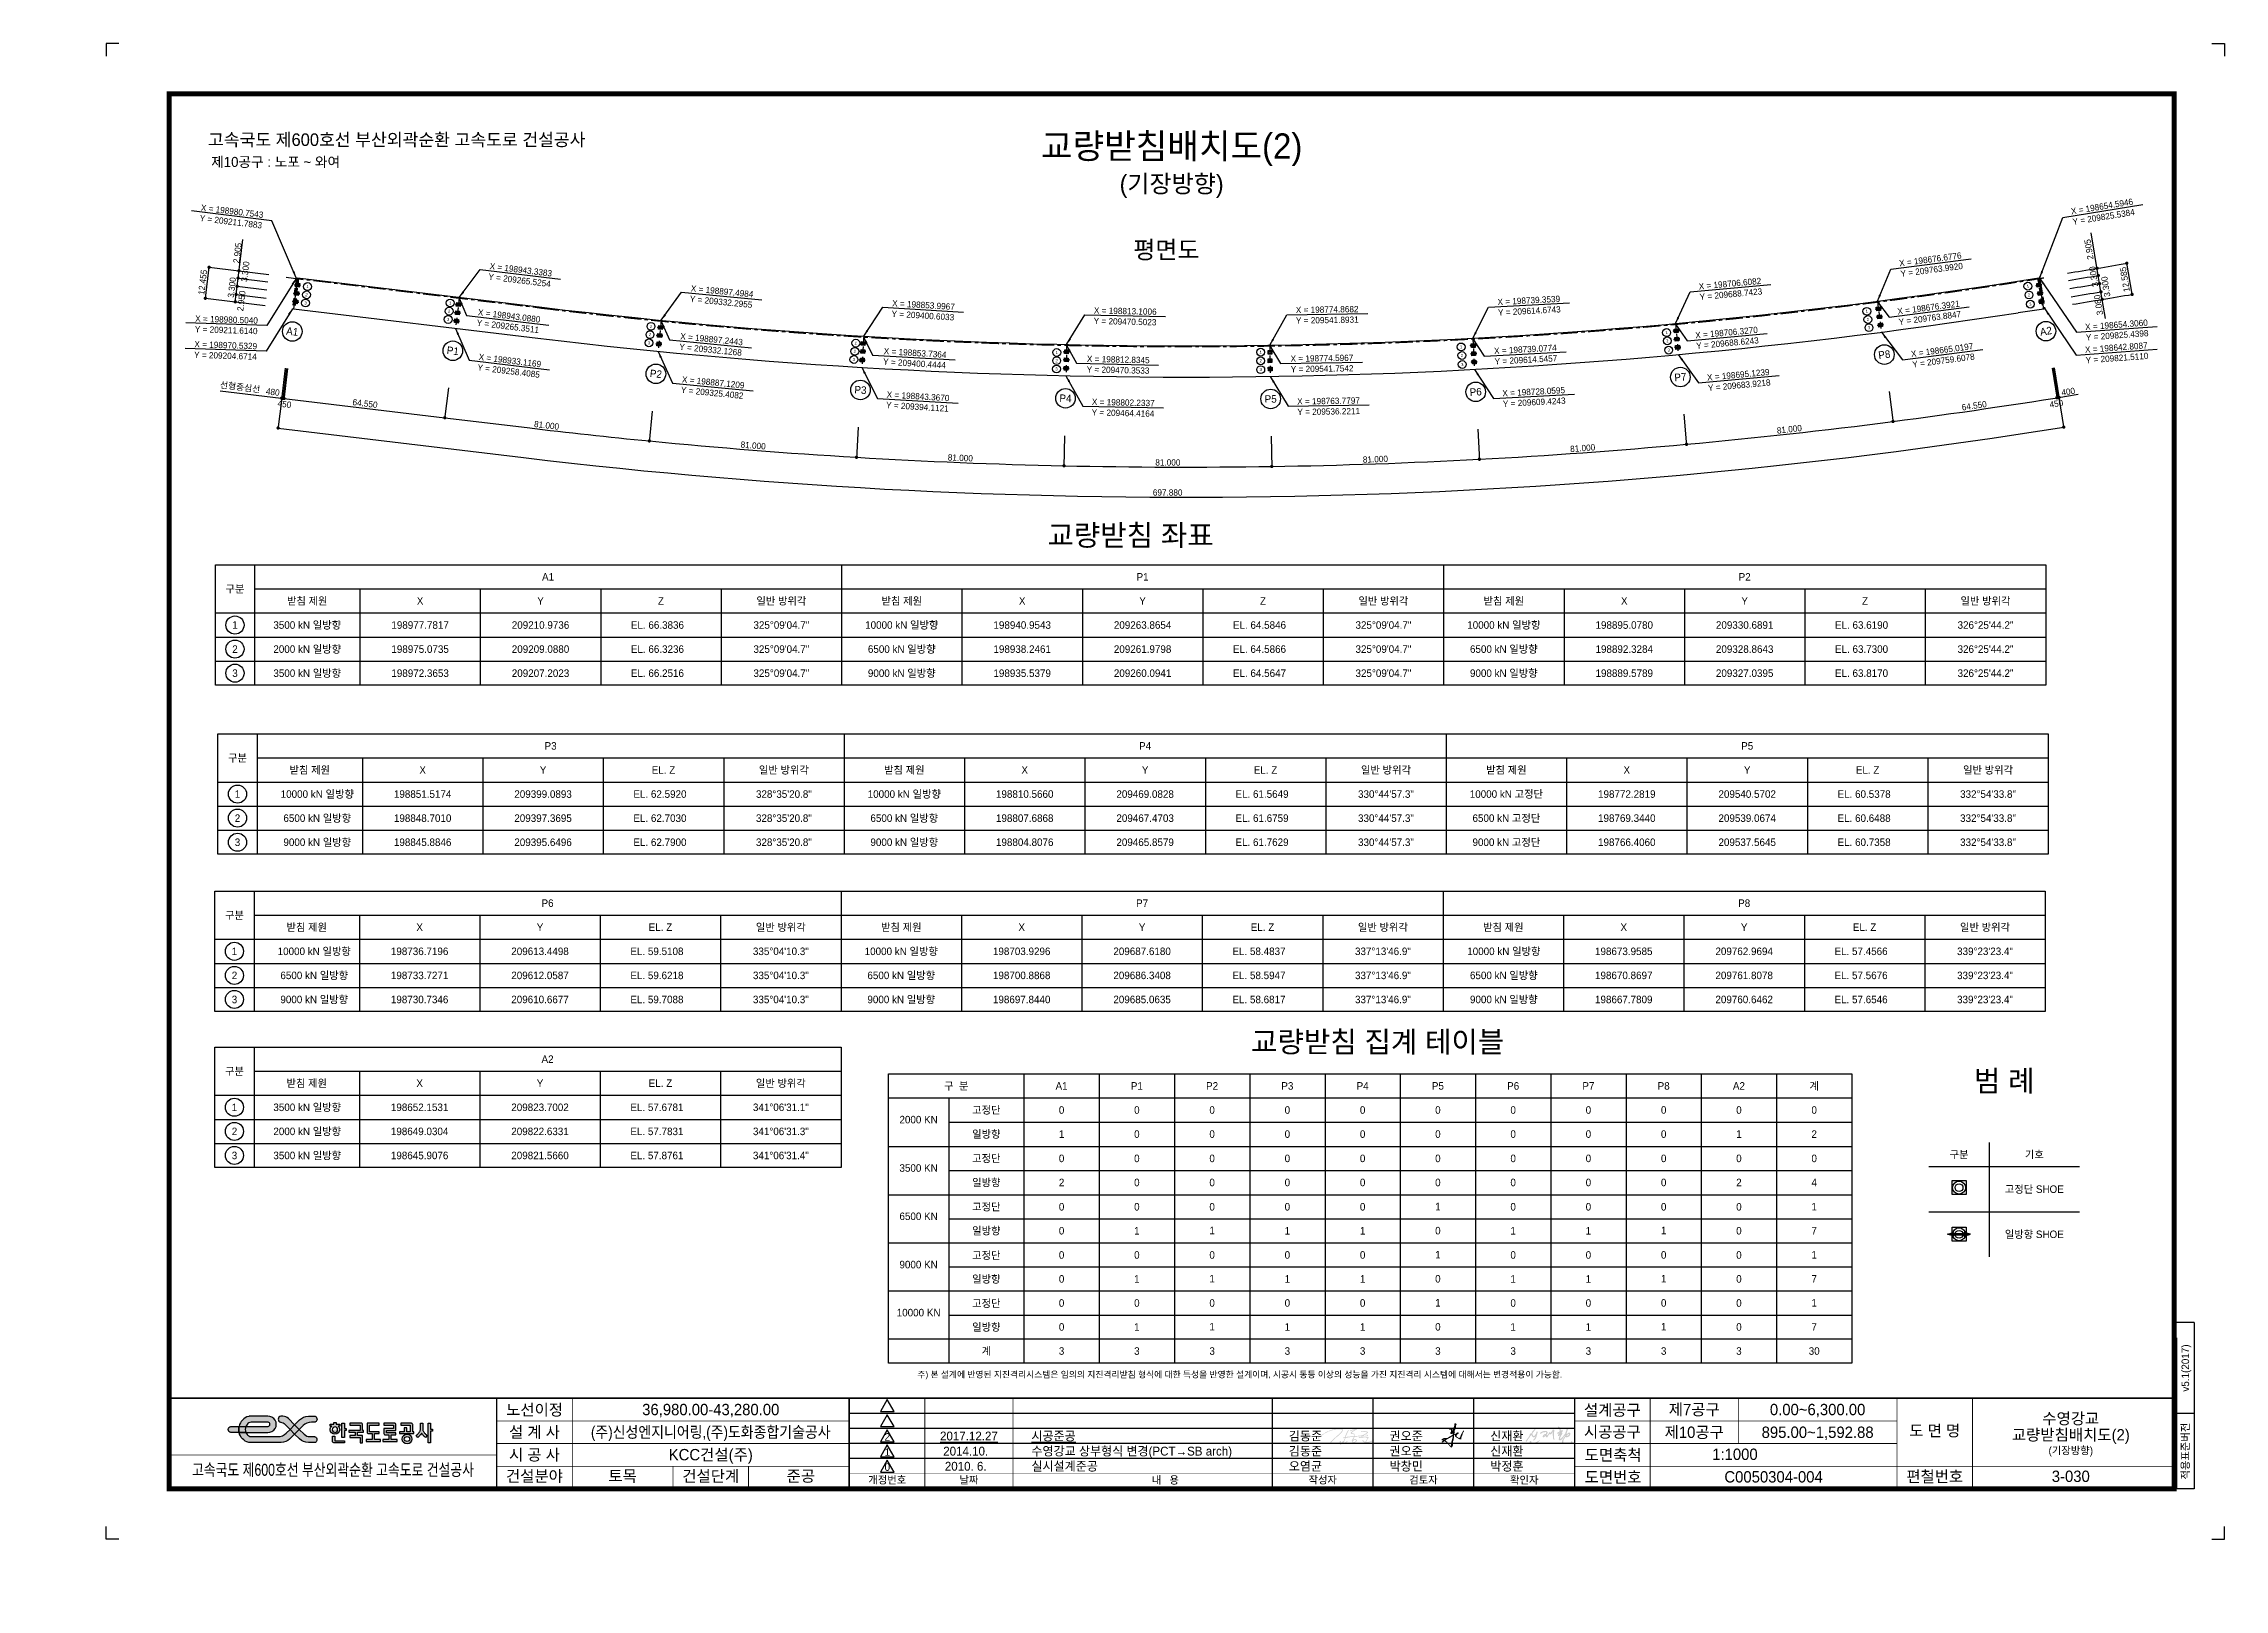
# Model space of a CAD drawing. Header units: feet. Extents: x 0 to 869311, y 0 to 616339.
import ezdxf
from ezdxf.enums import TextEntityAlignment as Align

# ---------------------------------------------------------------- set-up
doc = ezdxf.new("R2010")
doc.units = ezdxf.units.FT
doc.header["$LTSCALE"] = 5500
doc.header["$MEASUREMENT"] = 0
doc.linetypes.add('A-CENTR01', pattern=[2, 1.25, -0.25, 0.25, -0.25])
doc.linetypes.add('A-DASHD01', pattern=[0.75, 0.5, -0.25])
for name, color, linetype in [('CS-CNTL', 1, 'A-CENTR01'), ('CS-CONC', 4, 'CONTINUOUS'), ('CS-CONC-MAJR', 4, 'CONTINUOUS'), ('CS-DIML', 1, 'CONTINUOUS'), ('CS-DIMT', 3, 'CONTINUOUS'), ('CS-LEAL', 1, 'CONTINUOUS'), ('CS-LEAT', 3, 'CONTINUOUS'), ('CS-SYMB', 3, 'CONTINUOUS'), ('CS-TABL-LIN1', 4, 'CONTINUOUS'), ('CS-TABL-LIN2', 1, 'CONTINUOUS'), ('CS-TABL-TEX2', 3, 'CONTINUOUS'), ('CX-BORD', 7, 'CONTINUOUS'), ('CX-BORD-LIN1', 4, 'CONTINUOUS'), ('CX-BORD-LIN2', 3, 'CONTINUOUS'), ('CX-BORD-TEX2', 7, 'CONTINUOUS'), ('CX-BORD-TEX3', 6, 'CONTINUOUS'), ('CX-MISC', 2, 'CONTINUOUS'), ('CZ-TEX1', 6, 'CONTINUOUS')]:
    doc.layers.add(name, color=color, linetype=linetype)
doc.styles.add('A_STANDARD', font='')
doc.styles.add('TB_TEXT', font='')
doc.styles.add('TB_WBTXT', font='')
doc.styles.add('TB_WMTXT', font='')
doc.styles.get('A_STANDARD').set_extended_font_data('Dotum')
doc.styles.get('TB_TEXT').set_extended_font_data('Dotum')
doc.styles.get('TB_WBTXT').set_extended_font_data('Dotum')
doc.styles.get('TB_WMTXT').set_extended_font_data('Dotum')

msp = doc.modelspace()

# ---------------------------------------------------------------- texts
at = {"layer": 'CS-DIML', "color": 3, "style": 'A_STANDARD'}
msp.add_text('1', height=1200, rotation=353.14055, dxfattribs=at).set_placement((105130, 518868), align=Align.CENTER)
at = {"layer": 'CS-DIMT', "style": 'A_STANDARD'}
for s, rotation, p in [('2.905', 443.14055, (78508, 532686)), ('2.905', 99.123201, (816533, 534456)), ('12.455', 443.14055, (64620, 521054)), ('3.300', 443.14055, (76283, 518957)), ('3.300', 443.14055, (81614, 525294)), ('3.300', 99.123201, (818456, 523639)), ('3.300', 99.123201, (823259, 519623)), ('12.585', 99.443223, (830847, 522513)), ('2.950', 443.14055, (80063, 513606)), ('3.080', 99.123201, (820354, 512326)), ('480', 353.14055, (91209, 476198)), ('400', 369.117868, (807258, 476323)), ('450', 353.14055, (95860, 471349)), ('64.550', 353.14055, (127992, 471603)), ('64.550', 368.238475, (769764, 470746)), ('450', 369.1052, (802524, 471527)), ('81.000', 353.338127, (200361, 462911)), ('81.000', 366.299009, (696033, 461341)), ('81.000', 355.498274, (282752, 454859)), ('81.000', 357.658421, (365389, 449918)), ('81.000', 361.978715, (530926, 449394)), ('81.000', 364.138862, (613593, 453811)), ('81.000', 359.818568, (448153, 448095)), ('697.880', 359.817501, (448073, 436096))]:
    msp.add_text(s, height=2500, rotation=rotation, dxfattribs=at).set_placement(p, align=Align.CENTER)
at = {"layer": 'CS-LEAL', "color": 3, "style": 'A_STANDARD'}
for s, rotation, p in [('Y = 209211.7883', 353.14055, (74501, 544093)), ('X = 198980.7543', 353.14055, (75003, 548263)), ('X = 198654.5946', 9.123202, (820713, 550186)), ('Y = 209825.5384', 9.123202, (821379, 546039))]:
    msp.add_text(s, height=2500, rotation=rotation, dxfattribs=at).set_placement(p, align=Align.CENTER)
at = {"layer": 'CS-LEAT', "linetype": 'Continuous', "style": 'A_STANDARD'}
msp.add_text('선형중심선', height=2500, rotation=353.14055, dxfattribs=at).set_placement((70178, 479133))
at = {"layer": 'CS-SYMB', "style": 'A_STANDARD'}
for s, height, rotation, p in [('X = 198676.6776', 2500, 7.379083, (752258, 529088)), ('Y = 209265.5254', 2500, 353.14055, (189596, 520753)), ('X = 198943.3383', 2500, 353.14055, (190098, 524922)), ('X = 198706.6082', 2500, 5.218936, (672331, 519391)), ('Y = 209763.9920', 2500, 7.379083, (752798, 524923)), ('3', 1200, 353.14055, (104342, 512315)), ('2', 1200, 353.14055, (104736, 515591)), ('1', 1200, 353.14055, (161988, 512321)), ('Y = 209332.2955', 2500, 354.4182, (269939, 512142)), ('X = 198897.4984', 2500, 354.4182, (270348, 516322)), ('X = 198853.9967', 2500, 356.578347, (350676, 510870)), ('X = 198739.3539', 2500, 3.058789, (592095, 512713)), ('Y = 209688.7423', 2500, 5.218936, (672713, 515208)), ('X = 198676.3921', 2500, 7.379083, (751535, 509889)), ('1', 1200, 8.777875, (791078, 519012)), ('2', 1200, 8.777914, (791519, 515520)), ('3', 1200, 8.777953, (792055, 511857)), ('X = 198980.5040', 2500, 358.14055, (72880, 505062)), ('3', 1200, 353.14055, (161200, 505768)), ('2', 1200, 353.14055, (161594, 509045)), ('Y = 209265.3511', 2500, 353.14055, (184927, 502375)), ('X = 198943.0880', 2500, 353.14055, (185429, 506545)), ('Y = 209400.6033', 2500, 356.578347, (350426, 506677)), ('Y = 209470.5023', 2500, 358.738494, (431061, 504250)), ('X = 198813.1006', 2500, 358.738494, (431153, 508449)), ('X = 198774.8682', 2500, 0.898642, (511664, 509064)), ('Y = 209541.8931', 2500, 0.898642, (511730, 504864)), ('Y = 209614.6743', 2500, 3.058789, (592319, 508519)), ('1', 1200, 7.699105, (726837, 509017)), ('2', 1200, 7.699105, (727279, 505747)), ('Y = 209763.8847', 2500, 7.379083, (752075, 505723)), ('X = 198654.3060', 2500, 4.123202, (826365, 502999)), ('X = 198970.5329', 2500, 358.14055, (72578, 494848)), ('Y = 209211.6140', 2500, 358.14055, (72743, 500864)), ('A1', 3000, 353.14055, (98960, 500075)), ('P1', 3000, 353.14055, (162949, 492377)), ('3', 1200, 353.14055, (241246, 496440)), ('2', 1200, 353.14055, (241640, 499716)), ('1', 1200, 353.14055, (242034, 502993)), ('Y = 209332.1268', 2500, 354.4182, (265743, 493053)), ('X = 198897.2443', 2500, 354.4182, (266151, 497233)), ('1', 1200, 353.14055, (323703, 496320)), ('1', 1200, 3.37881, (565093, 494799)), ('X = 198739.0774', 2500, 3.058789, (590742, 493209)), ('1', 1200, 5.538958, (647009, 500524)), ('2', 1200, 5.538958, (647327, 497239)), ('X = 198706.3270', 2500, 5.218936, (670958, 499888)), ('Y = 209688.6243', 2500, 5.218936, (671340, 495705)), ('3', 1200, 7.699105, (727721, 502476)), ('X = 198665.0197', 2500, 7.379083, (756940, 492935)), ('A2', 3000, 9.098114, (798412, 500199)), ('X = 198642.8087', 2500, 4.123202, (826310, 493927)), ('Y = 209825.4398', 2500, 4.123202, (826667, 498809)), ('Y = 209204.6714', 2500, 358.14055, (72441, 490650)), ('Y = 209258.4085', 2500, 353.14055, (185242, 484558)), ('X = 198933.1169', 2500, 353.14055, (185744, 488728)), ('3', 1200, 353.14055, (322914, 489767)), ('2', 1200, 353.14055, (323309, 493044)), ('Y = 209400.4444', 2500, 356.578347, (347081, 487569)), ('X = 198853.7364', 2500, 356.578347, (347332, 491761)), ('3', 1200, 359.058516, (403753, 486002)), ('2', 1200, 359.058516, (403807, 489301)), ('1', 1200, 359.058516, (403861, 492601)), ('Y = 209470.3533', 2500, 358.738494, (428268, 484938)), ('X = 198812.8345', 2500, 358.738494, (428361, 489137)), ('2', 1200, 1.218663, (485161, 489249)), ('3', 1200, 1.218663, (485188, 485752)), ('1', 1200, 1.218663, (485141, 492708)), ('X = 198774.5967', 2500, 0.898642, (509595, 489661)), ('Y = 209541.7542', 2500, 0.898642, (509660, 485462)), ('2', 1200, 3.37881, (565388, 491404)), ('3', 1200, 3.37881, (565532, 487807)), ('Y = 209614.5457', 2500, 3.058789, (590966, 489015)), ('3', 1200, 5.538958, (647863, 493520)), ('P8', 3000, 7.379083, (733948, 490865)), ('Y = 209759.6078', 2500, 7.379083, (757480, 488770)), ('Y = 209821.5110', 2500, 4.123202, (826612, 489738)), ('P2', 3000, 354.4182, (243931, 483179)), ('Y = 209325.4082', 2500, 354.4182, (266393, 475859)), ('X = 198887.1209', 2500, 354.4182, (266802, 480040)), ('P3', 3000, 356.578347, (325527, 476755)), ('P6', 3000, 3.058789, (570957, 475978)), ('X = 198728.0595', 2500, 3.058789, (594040, 476310)), ('P7', 3000, 5.218936, (652593, 481885)), ('X = 198695.1239', 2500, 5.218936, (675647, 483087)), ('Y = 209683.9218', 2500, 5.218936, (676029, 478904)), ('Y = 209394.1121', 2500, 356.578347, (348250, 470287)), ('X = 198843.3670', 2500, 356.578347, (348501, 474480)), ('P4', 3000, 358.738494, (407308, 473411)), ('Y = 209464.4164', 2500, 358.738494, (430258, 467804)), ('X = 198802.2337', 2500, 358.738494, (430351, 472003)), ('P5', 3000, 0.898642, (489157, 473151)), ('X = 198763.7797', 2500, 0.898642, (512236, 472613)), ('Y = 209536.2211', 2500, 0.898642, (512302, 468414)), ('Y = 209609.4243', 2500, 3.058789, (594264, 472116))]:
    msp.add_text(s, height=height, rotation=rotation, dxfattribs=at).set_placement(p, align=Align.CENTER)
at = {"layer": 'CS-TABL-TEX2', "style": 'A_STANDARD'}
for s, p in [('구분', (76284, 398917)), ('A1', (201084, 403717)), ('P1', (438084, 403717)), ('P2', (678084, 403717)), ('받침 제원', (105084, 394117)), ('X', (150084, 394117)), ('Y', (198084, 394117)), ('Z', (246084, 394117)), ('일반 방위각', (294084, 394117)), ('받침 제원', (342084, 394117)), ('X', (390084, 394117)), ('Y', (438084, 394117)), ('Z', (486084, 394117)), ('일반 방위각', (534084, 394117)), ('받침 제원', (582084, 394117)), ('X', (630084, 394117)), ('Y', (678084, 394117)), ('Z', (726084, 394117)), ('일반 방위각', (774084, 394117)), ('1', (76284, 384517)), ('3500 kN 일방향', (105084, 384517)), ('198977.7817', (150084, 384517)), ('209210.9736', (198084, 384517)), ('325%%d09\'04.7"', (294084, 384517)), ('10000 kN 일방향', (342084, 384517)), ('198940.9543', (390084, 384517)), ('209263.8654', (438084, 384517)), ('325%%d09\'04.7"', (534084, 384517)), ('10000 kN 일방향', (582084, 384517)), ('198895.0780', (630084, 384517)), ('209330.6891', (678084, 384517)), ('326%%d25\'44.2"', (774084, 384517)), ('2', (76284, 374917)), ('2000 kN 일방향', (105084, 374917)), ('198975.0735', (150084, 374917)), ('209209.0880', (198084, 374917)), ('325%%d09\'04.7"', (294084, 374917)), ('6500 kN 일방향', (342084, 374917)), ('198938.2461', (390084, 374917)), ('209261.9798', (438084, 374917)), ('325%%d09\'04.7"', (534084, 374917)), ('6500 kN 일방향', (582084, 374917)), ('198892.3284', (630084, 374917)), ('209328.8643', (678084, 374917)), ('326%%d25\'44.2"', (774084, 374917)), ('3', (76284, 365317)), ('3500 kN 일방향', (105084, 365317)), ('198972.3653', (150084, 365317)), ('209207.2023', (198084, 365317)), ('325%%d09\'04.7"', (294084, 365317)), ('9000 kN 일방향', (342084, 365317)), ('198935.5379', (390084, 365317)), ('209260.0941', (438084, 365317)), ('325%%d09\'04.7"', (534084, 365317)), ('9000 kN 일방향', (582084, 365317)), ('198889.5789', (630084, 365317)), ('209327.0395', (678084, 365317)), ('326%%d25\'44.2"', (774084, 365317)), ('구분', (77293, 331515)), ('P3', (202093, 336315)), ('P4', (439093, 336315)), ('P5', (679093, 336315)), ('받침 제원', (106093, 326715)), ('X', (151093, 326715)), ('Y', (199093, 326715)), ('EL. Z', (247093, 326715)), ('일반 방위각', (295093, 326715)), ('받침 제원', (343093, 326715)), ('X', (391093, 326715)), ('Y', (439093, 326715)), ('EL. Z', (487093, 326715)), ('일반 방위각', (535093, 326715)), ('받침 제원', (583093, 326715)), ('X', (631093, 326715)), ('Y', (679093, 326715)), ('EL. Z', (727093, 326715)), ('일반 방위각', (775093, 326715)), ('1', (77293, 317115)), ('10000 kN 일방향', (109093, 317115)), ('198851.5174', (151093, 317115)), ('209399.0893', (199093, 317115)), ('328%%d35\'20.8"', (295093, 317115)), ('10000 kN 일방향', (343093, 317115)), ('198810.5660', (391093, 317115)), ('209469.0828', (439093, 317115)), ('330%%d44\'57.3"', (535093, 317115)), ('10000 kN 고정단', (583093, 317115)), ('198772.2819', (631093, 317115)), ('209540.5702', (679093, 317115)), ('332%%d54\'33.8"', (775093, 317115)), ('2', (77293, 307515)), ('6500 kN 일방향', (109093, 307515)), ('198848.7010', (151093, 307515)), ('209397.3695', (199093, 307515)), ('328%%d35\'20.8"', (295093, 307515)), ('6500 kN 일방향', (343093, 307515)), ('198807.6868', (391093, 307515)), ('209467.4703', (439093, 307515)), ('330%%d44\'57.3"', (535093, 307515)), ('6500 kN 고정단', (583093, 307515)), ('198769.3440', (631093, 307515)), ('209539.0674', (679093, 307515)), ('332%%d54\'33.8"', (775093, 307515)), ('3', (77293, 297915)), ('9000 kN 일방향', (109093, 297915)), ('198845.8846', (151093, 297915)), ('209395.6496', (199093, 297915)), ('328%%d35\'20.8"', (295093, 297915)), ('9000 kN 일방향', (343093, 297915)), ('198804.8076', (391093, 297915)), ('209465.8579', (439093, 297915)), ('330%%d44\'57.3"', (535093, 297915)), ('9000 kN 고정단', (583093, 297915)), ('198766.4060', (631093, 297915)), ('209537.5645', (679093, 297915)), ('332%%d54\'33.8"', (775093, 297915)), ('구분', (76085, 268818)), ('P6', (200885, 273618)), ('P7', (437885, 273618)), ('P8', (677885, 273618)), ('받침 제원', (104885, 264018)), ('X', (149885, 264018)), ('Y', (197885, 264018)), ('EL. Z', (245885, 264018)), ('일반 방위각', (293885, 264018)), ('받침 제원', (341885, 264018)), ('X', (389885, 264018)), ('Y', (437885, 264018)), ('EL. Z', (485885, 264018)), ('일반 방위각', (533885, 264018)), ('받침 제원', (581885, 264018)), ('X', (629885, 264018)), ('Y', (677885, 264018)), ('EL. Z', (725885, 264018)), ('일반 방위각', (773885, 264018)), ('1', (76085, 254418)), ('10000 kN 일방향', (107885, 254418)), ('198736.7196', (149885, 254418)), ('209613.4498', (197885, 254418)), ('335%%d04\'10.3"', (293885, 254418)), ('10000 kN 일방향', (341885, 254418)), ('198703.9296', (389885, 254418)), ('209687.6180', (437885, 254418)), ('337%%d13\'46.9"', (533885, 254418)), ('10000 kN 일방향', (582084, 254418)), ('198673.9585', (629885, 254418)), ('209762.9694', (677885, 254418)), ('339%%d23\'23.4"', (773885, 254418)), ('2', (76085, 244818)), ('6500 kN 일방향', (107885, 244818)), ('198733.7271', (149885, 244818)), ('209612.0587', (197885, 244818)), ('335%%d04\'10.3"', (293885, 244818)), ('6500 kN 일방향', (341885, 244818)), ('198700.8868', (389885, 244818)), ('209686.3408', (437885, 244818)), ('337%%d13\'46.9"', (533885, 244818)), ('6500 kN 일방향', (582084, 244818)), ('198670.8697', (629885, 244818)), ('209761.8078', (677885, 244818)), ('339%%d23\'23.4"', (773885, 244818)), ('3', (76085, 235218)), ('9000 kN 일방향', (107885, 235218)), ('198730.7346', (149885, 235218)), ('209610.6677', (197885, 235218)), ('335%%d04\'10.3"', (293885, 235218)), ('9000 kN 일방향', (341885, 235218)), ('198697.8440', (389885, 235218)), ('209685.0635', (437885, 235218)), ('337%%d13\'46.9"', (533885, 235218)), ('9000 kN 일방향', (582084, 235218)), ('198667.7809', (629885, 235218)), ('209760.6462', (677885, 235218)), ('339%%d23\'23.4"', (773885, 235218)), ('A2', (200885, 211421)), ('구분', (76085, 206621)), ('받침 제원', (104885, 201821)), ('X', (149885, 201821)), ('Y', (197885, 201821)), ('EL. Z', (245885, 201821)), ('일반 방위각', (293885, 201821)), ('구  분', (363796, 200744)), ('A1', (405796, 200744)), ('P1', (435796, 200744)), ('P2', (465796, 200744)), ('P3', (495796, 200744)), ('P4', (525796, 200744)), ('P5', (555796, 200744)), ('P6', (585796, 200744)), ('P7', (615796, 200744)), ('P8', (645796, 200744)), ('A2', (675796, 200744)), ('계', (705796, 200744)), ('1', (76085, 192221)), ('3500 kN 일방향', (105084, 192221)), ('198652.1531', (149885, 192221)), ('209823.7002', (197885, 192221)), ('341%%d06\'31.1"', (293885, 192221)), ('고정단', (375796, 191144)), ('0', (405796, 191144)), ('0', (435796, 191144)), ('0', (465796, 191144)), ('0', (495796, 191144)), ('0', (525796, 191144)), ('0', (555796, 191144)), ('0', (585796, 191144)), ('0', (615796, 191144)), ('0', (645796, 191144)), ('0', (675796, 191144)), ('0', (705796, 191144)), ('2', (76085, 182621)), ('2000 kN 일방향', (105084, 182621)), ('198649.0304', (149885, 182621)), ('209822.6331', (197885, 182621)), ('341%%d06\'31.3"', (293885, 182621)), ('2000 KN', (348796, 187316)), ('일방향', (375796, 181544)), ('1', (405796, 181544)), ('0', (435796, 181544)), ('0', (465796, 181544)), ('0', (495796, 181544)), ('0', (525796, 181544)), ('0', (555796, 181544)), ('0', (585796, 181544)), ('0', (615796, 181544)), ('0', (645796, 181544)), ('1', (675796, 181544)), ('2', (705796, 181544)), ('3', (76085, 173021)), ('3500 kN 일방향', (105084, 173021)), ('198645.9076', (149885, 173021)), ('209821.5660', (197885, 173021)), ('341%%d06\'31.4"', (293885, 173021)), ('구분', (763548, 173386)), ('기호', (793548, 173386)), ('3500 KN', (348796, 168018)), ('고정단', (375796, 171846)), ('0', (405796, 171846)), ('0', (435796, 171846)), ('0', (465796, 171846)), ('0', (495796, 171846)), ('0', (525796, 171846)), ('0', (555796, 171846)), ('0', (585796, 171846)), ('0', (615796, 171846)), ('0', (645796, 171846)), ('0', (675796, 171846)), ('0', (705796, 171846)), ('일방향', (375796, 162246)), ('2', (405796, 162246)), ('0', (435796, 162246)), ('0', (465796, 162246)), ('0', (495796, 162246)), ('0', (525796, 162246)), ('0', (555796, 162246)), ('0', (585796, 162246)), ('0', (615796, 162246)), ('0', (645796, 162246)), ('2', (675796, 162246)), ('4', (705796, 162246)), ('고정단 SHOE', (793548, 159586)), ('6500 KN', (348796, 148769)), ('고정단', (375796, 152548)), ('0', (405796, 152548)), ('0', (435796, 152548)), ('0', (465796, 152548)), ('0', (495796, 152548)), ('0', (525796, 152548)), ('1', (555796, 152646)), ('0', (585796, 152548)), ('0', (615796, 152548)), ('0', (645796, 152548)), ('0', (675796, 152548)), ('1', (705796, 152597)), ('일방향', (375796, 142997)), ('0', (405796, 142997)), ('1', (435796, 142997)), ('1', (465796, 143095)), ('1', (495796, 142997)), ('1', (525796, 142997)), ('0', (555796, 143046)), ('1', (585796, 142997)), ('1', (615796, 142997)), ('1', (645796, 143095)), ('0', (675796, 142997)), ('7', (705796, 142997)), ('일방향 SHOE', (793548, 141586)), ('9000 KN', (348796, 129520)), ('고정단', (375796, 133201)), ('0', (405796, 133348)), ('0', (435796, 133348)), ('0', (465796, 133348)), ('0', (495796, 133348)), ('0', (525796, 133348)), ('1', (555796, 133446)), ('0', (585796, 133348)), ('0', (615796, 133348)), ('0', (645796, 133348)), ('0', (675796, 133348)), ('1', (705796, 133397)), ('일방향', (375796, 123748)), ('0', (405796, 123797)), ('1', (435796, 123797)), ('1', (465796, 123895)), ('1', (495796, 123797)), ('1', (525796, 123797)), ('0', (555796, 123846)), ('1', (585796, 123797)), ('1', (615796, 123797)), ('1', (645796, 123895)), ('0', (675796, 123797)), ('7', (705796, 123797)), ('고정단', (375796, 114050)), ('0', (405796, 114197)), ('0', (435796, 114197)), ('0', (465796, 114197)), ('0', (495796, 114197)), ('0', (525796, 114197)), ('1', (555796, 114295)), ('0', (585796, 114197)), ('0', (615796, 114197)), ('0', (645796, 114197)), ('0', (675796, 114197)), ('1', (705796, 114246)), ('10000 KN', (348796, 110369)), ('일방향', (375796, 104597)), ('0', (405796, 104646)), ('1', (435796, 104646)), ('1', (465796, 104744)), ('1', (495796, 104646)), ('1', (525796, 104646)), ('0', (555796, 104695)), ('1', (585796, 104646)), ('1', (615796, 104646)), ('1', (645796, 104744)), ('0', (675796, 104646)), ('7', (705796, 104646)), ('계', (375796, 95046)), ('3', (405796, 95046)), ('3', (435796, 95046)), ('3', (465796, 95046)), ('3', (495796, 95046)), ('3', (525796, 95046)), ('3', (555796, 95046)), ('3', (585796, 95046)), ('3', (615796, 95046)), ('3', (645796, 95046)), ('3', (675796, 95046)), ('30', (705796, 95046))]:
    msp.add_text(s, height=3000, dxfattribs=at).set_placement(p, align=Align.MIDDLE_CENTER)
at = {"layer": 'CS-TABL-TEX2', "linetype": 'ByBlock', "style": 'A_STANDARD'}
for s, p in [('EL. 66.3836', (234096, 383017)), ('EL. 64.5846', (474096, 383017)), ('EL. 63.6190', (714096, 383017)), ('EL. 66.3236', (234096, 373417)), ('EL. 64.5866', (474096, 373417)), ('EL. 63.7300', (714096, 373417)), ('EL. 66.2516', (234096, 363817)), ('EL. 64.5647', (474096, 363817)), ('EL. 63.8170', (714096, 363817)), ('EL. 62.5920', (235105, 315615)), ('EL. 61.5649', (475105, 315615)), ('EL. 60.5378', (715105, 315615)), ('EL. 62.7030', (235105, 306015)), ('EL. 61.6759', (475105, 306015)), ('EL. 60.6488', (715105, 306015)), ('EL. 62.7900', (235105, 296415)), ('EL. 61.7629', (475105, 296415)), ('EL. 60.7358', (715105, 296415)), ('EL. 59.5108', (233897, 252918)), ('EL. 58.4837', (473897, 252918)), ('EL. 57.4566', (713897, 252918)), ('EL. 59.6218', (233897, 243318)), ('EL. 58.5947', (473897, 243318)), ('EL. 57.5676', (713897, 243318)), ('EL. 59.7088', (233897, 233718)), ('EL. 58.6817', (473897, 233718)), ('EL. 57.6546', (713897, 233718)), ('EL. 57.6781', (233897, 190721)), ('EL. 57.7831', (233897, 181121)), ('EL. 57.8761', (233897, 171521))]:
    msp.add_text(s, height=3000, dxfattribs=at).set_placement(p)
at = {"layer": 'CS-TABL-TEX2', "lineweight": 0, "style": 'A_STANDARD'}
msp.add_text('주) 본 설계에 반영된 지진격리시스템은 임의의 지진격리받침 형식에 대한 특성을 반영한 설계이며, 시공시 동등 이상의 성능을 가진 지진격리 시스템에 대해서는 변경적용이 가능함.', height=2500, dxfattribs=at).set_placement((476833, 84447), align=Align.CENTER)
at = {"layer": 'CZ-TEX1', "style": 'A_STANDARD'}
for s, height, p in [('평면도', 7000, (447549, 530621)), ('교량받침 좌표', 8400, (433284, 416138)), ('교량받침 집계 테이블', 8400, (531796, 214152)), ('범 례', 8400, (781548, 198586))]:
    msp.add_text(s, height=height, dxfattribs=at).set_placement(p, align=Align.CENTER)

# ---------------------------------------------------------------- blocks, each defined once
blk = doc.blocks.new('CXBLKA1-KHC_C3')
at = {"layer": 'CX-BORD-TEX2'}
h = blk.add_hatch(color=256, dxfattribs=at)
h.paths.add_polyline_path([(1636.6, 128.1), (1636.5, 128.5), (1636.4, 129.1), (1636.5, 129.4), (1637.1, 129.6), (1637.5, 129.4), (1637.5, 129), (1637.6, 128.6), (1637.7, 128.2), (1638, 127.9), (1638.3, 127.6), (1639.1, 127), (1639.5, 126.7), (1639.8, 126.6), (1640.3, 126.5), (1641.5, 126.5), (1642.9, 126.6), (1643.3, 126.7), (1643.6, 126.7), (1643.9, 126.8), (1646.2, 127.3), (1646.6, 127.4), (1647.2, 127.5), (1647.6, 127.7), (1648, 127.9), (1649.2, 128.6), (1650.1, 128.9), (1650.4, 129.2), (1650.8, 129.5), (1651, 129.8), (1651.2, 129.5), (1651.2, 129.1), (1651, 128.9), (1650.8, 128.6), (1650.2, 128.2), (1649.8, 128), (1649.5, 127.8), (1649.2, 127.6), (1648.9, 127.4), (1647.5, 126.7), (1647, 126.6), (1646.5, 126.4), (1646.2, 126.3), (1645.4, 126.1), (1644.1, 125.8), (1643.3, 125.8), (1641.9, 125.7), (1641.4, 125.6), (1640.9, 125.6), (1640.7, 125.6), (1640.4, 125.6), (1639.9, 125.7), (1639.6, 125.8), (1639.1, 125.9), (1638.9, 126), (1638.1, 126.5), (1637.8, 126.8), (1637.5, 127), (1637.2, 127.2), (1637.1, 127.4), (1637, 127.5), (1637, 127.6), (1636.9, 127.7), (1636.8, 127.8), (1636.8, 127.8)])
h.paths.add_polyline_path([(1639.9, 135.2), (1640, 135), (1640.3, 134.9), (1640.6, 135), (1640.7, 135.1), (1640.9, 135.2), (1641.4, 135.4), (1641.9, 135.3), (1642.5, 135), (1643.1, 134.8), (1643.5, 134.6), (1643.7, 134.8), (1643.6, 135.6), (1643.3, 135.7), (1642.6, 136.1), (1642.3, 136.2), (1641.9, 136.3), (1641.7, 136.2), (1641.5, 136), (1641.3, 135.9), (1641.1, 135.7), (1640.8, 135.6), (1640.4, 135.6), (1640.3, 135.6), (1640.1, 135.5)], flags=17)
h.paths.add_polyline_path([(1624.1, 128.3), (1623.8, 127.7), (1624, 127), (1624.1, 126.7), (1624.3, 126.5), (1624.7, 126.4), (1625, 126.3), (1625.7, 126.5), (1626.2, 126.8), (1627.2, 127.3), (1627.8, 127.7), (1628.1, 127.9), (1628.3, 128.2), (1628, 128.7), (1627.9, 128.9), (1627.6, 129.2), (1627.2, 129.4), (1626.7, 129.6), (1626.3, 129.7), (1625.8, 129.7), (1625.3, 129.7), (1624.6, 129.6), (1624.4, 129.5), (1624.2, 129.3), (1624.4, 129.2), (1625, 129.3), (1625.4, 129.3), (1625.6, 129), (1625.4, 128.7), (1624.8, 128.6), (1624.5, 128.5), (1624.3, 128.5), (1624.2, 128.5)], flags=16)
h.paths.add_polyline_path([(1611.7, 131.6), (1611.4, 131.7), (1611.3, 132), (1611.4, 132.2), (1611.6, 132.5), (1611.7, 132.7), (1611.9, 132.7), (1612.3, 132.9), (1612.4, 132.9), (1613.1, 133), (1613.4, 133.1), (1613.5, 133.1), (1613.6, 133.2), (1613.8, 133.3), (1613.9, 133.7), (1614, 134.1), (1614.2, 134.7), (1614.2, 135), (1614.6, 136.1), (1615, 136.9), (1615.1, 137.2), (1615.2, 137.5), (1615.4, 137.8), (1615.6, 138.7), (1616.1, 139.6), (1616.3, 139.9), (1616.5, 140.2), (1616.7, 140.4), (1617.1, 141.2), (1617.4, 141.6), (1617.5, 141.9), (1617.6, 142.2), (1617.7, 142.4), (1617.9, 142.6), (1618, 142.6), (1618.4, 142.4), (1618.5, 142), (1618.5, 141.8), (1618.4, 141.5), (1618.2, 141.4), (1618.1, 141.1), (1618, 140.8), (1617.7, 140.4), (1617.5, 140), (1617.4, 139.9), (1617, 139.2), (1616.7, 138.7), (1616.6, 138.5), (1616.4, 138.1), (1616.2, 137.9), (1616.2, 137.3), (1616, 137), (1615.9, 136.7), (1615.8, 136.5), (1615.7, 136.3), (1615.6, 136), (1615.5, 135.5), (1615.1, 134.9), (1615.1, 134.7), (1615, 134.4), (1614.9, 134.1), (1614.9, 133.8), (1614.8, 133.6), (1614.7, 133.4), (1614.8, 133.3), (1615, 133.4), (1615.6, 133.4), (1616.3, 133.4), (1616.6, 133.5), (1616.8, 133.6), (1617.2, 133.6), (1617.4, 133.6), (1618, 133.7), (1618.3, 133.7), (1618.6, 133.8), (1620.3, 133.8), (1620.9, 133.9), (1621.7, 133.9), (1622.4, 134.1), (1622.7, 134.1), (1624.1, 134.2), (1624.8, 134.3), (1625.1, 134.3), (1625.3, 134.3), (1625.4, 134.4), (1625.5, 134.7), (1625.6, 134.9), (1625.6, 135), (1625.7, 135.6), (1625.7, 135.9), (1625.6, 136), (1625.5, 136.3), (1625.3, 136.5), (1625, 136.6), (1624.7, 136.8), (1624.5, 136.9), (1624.2, 137), (1624, 137), (1623.4, 137.1), (1623.1, 137), (1622.6, 137.2), (1621.9, 137.4), (1621.6, 137.6), (1621.4, 137.9), (1621.2, 138.2), (1621.1, 138.6), (1621.2, 138.9), (1621.4, 139.3), (1621.5, 139.5), (1621.7, 139.6), (1622.3, 140), (1622.7, 140.3), (1622.9, 140.5), (1623.9, 141.2), (1624.1, 141.3), (1624.7, 141.6), (1624.9, 141.8), (1625.1, 141.9), (1625.4, 142), (1625.5, 142.1), (1625.7, 142.3), (1625.8, 142.3), (1625.7, 142.3), (1625.2, 142.3), (1624.9, 142.2), (1624.5, 142.1), (1624.1, 142.1), (1623.8, 142), (1623.5, 141.9), (1623.3, 141.8), (1622.9, 141.7), (1622.7, 141.7), (1622, 141.5), (1621.7, 141.3), (1621.5, 141.2), (1621.2, 140.9), (1621.2, 140.7), (1621.2, 140.5), (1621.1, 140.5), (1620.9, 140.5), (1620.7, 140.6), (1620.4, 140.9), (1620.3, 141.2), (1620.3, 141.5), (1620.5, 141.8), (1620.6, 141.9), (1620.9, 142.1), (1621.2, 142.1), (1621.5, 142.2), (1621.9, 142.3), (1622.4, 142.4), (1622.6, 142.5), (1622.9, 142.6), (1623.9, 142.8), (1624.4, 142.9), (1624.9, 143), (1625.3, 143.1), (1625.5, 143.1), (1626.7, 143.2), (1627.1, 143.3), (1627.5, 143.4), (1627.9, 143.5), (1628.3, 143.5), (1628.5, 143.6), (1628.8, 143.3), (1628.9, 142.9), (1628.7, 142.7), (1628.5, 142.7), (1628.3, 142.6), (1628.4, 142.5), (1628.3, 142.4), (1628, 142.3), (1627.7, 142.3), (1627.3, 142.2), (1627.1, 142.2), (1626.9, 142), (1626.5, 141.9), (1626.2, 141.7), (1625.8, 141.4), (1625.5, 141.2), (1625.2, 141.1), (1625, 140.9), (1624.5, 140.6), (1624.3, 140.4), (1624, 140.2), (1623.6, 140), (1623.4, 139.8), (1623, 139.5), (1622.6, 139.1), (1622.5, 139), (1622.3, 138.8), (1622.3, 138.4), (1622.8, 138.1), (1623.1, 138), (1623.4, 138), (1623.8, 137.9), (1624.6, 137.7), (1624.9, 137.7), (1625.2, 137.7), (1625.7, 137.3), (1625.9, 137), (1626, 136.8), (1626.1, 136.6), (1626.3, 136.4), (1626.4, 136.1), (1626.4, 135.8), (1626.4, 135.3), (1626.4, 135), (1626.4, 134.7), (1626.3, 134.6), (1626.4, 134.5), (1626.7, 134.5), (1627.3, 134.6), (1628.2, 134.6), (1628.5, 134.6), (1628.8, 134.7), (1629.1, 134.7), (1630.2, 134.7), (1630.6, 134.8), (1631.4, 134.8), (1631.7, 134.8), (1632.1, 134.8), (1633.8, 134.9), (1634.3, 135), (1634.8, 135.2), (1635.1, 135.2), (1635.4, 135.2), (1635.8, 135.2), (1636, 135.2), (1636.6, 135.5), (1637, 135.8), (1638, 136.2), (1638.1, 136.3), (1638.4, 136.4), (1639.2, 136.8), (1639.4, 137), (1640.1, 137.4), (1640.4, 137.5), (1640.7, 137.8), (1641, 137.9), (1641.3, 138.1), (1641.4, 138.2), (1641.6, 138.4), (1641.8, 138.6), (1641.9, 138.7), (1642.3, 139), (1642.2, 139.2), (1642.1, 139.4), (1642, 139.4), (1641.7, 139.5), (1641.3, 139.5), (1640.6, 139.7), (1640.2, 139.8), (1639.6, 139.9), (1639, 140), (1638.3, 140.1), (1637.8, 140.1), (1637.3, 140.1), (1637.1, 140), (1636.8, 140), (1636.3, 139.9), (1636, 139.9), (1635.7, 139.8), (1635.5, 139.8), (1635.2, 139.8), (1635, 139.9), (1634.9, 140.2), (1635, 140.3), (1634.7, 140.6), (1635.1, 141), (1635.2, 141), (1635.4, 141), (1635.7, 140.8), (1635.8, 140.8), (1636.4, 140.8), (1637.1, 140.8), (1637.4, 140.9), (1637.9, 140.9), (1638.9, 141), (1639.6, 140.8), (1640.1, 140.8), (1640.5, 140.7), (1641.1, 140.5), (1641.8, 140.4), (1642.2, 140.3), (1642.7, 140.2), (1643.2, 140), (1643.4, 139.7), (1643.5, 139.4), (1643.4, 139.1), (1643.2, 138.8), (1643, 138.4), (1642.8, 138.2), (1642.6, 138), (1642.3, 137.8), (1641.7, 137.4), (1641.4, 137.2), (1641.1, 137), (1640.8, 136.9), (1640.4, 136.7), (1640.1, 136.5), (1639.1, 135.9), (1638.8, 135.8), (1638.6, 135.5), (1638.5, 135.4), (1638.3, 135.1), (1638.2, 134.9), (1638, 134.8), (1637.8, 134.7), (1637.3, 134.7), (1637, 134.6), (1636.5, 134.4), (1636.3, 134.3), (1636, 134.2), (1636, 134.2), (1635.4, 134), (1635.2, 133.8), (1635, 133.7), (1634.8, 133.6), (1634.8, 133.4), (1635.3, 133.3), (1636.1, 133.5), (1636.5, 133.5), (1636.9, 133.5), (1637.3, 133.5), (1637.6, 133.5), (1638.8, 133.5), (1639.5, 133.6), (1639.6, 133.6), (1640, 133.5), (1641.2, 133.5), (1642, 133.4), (1642.4, 133.4), (1642.9, 133.4), (1643.3, 133.5), (1643.6, 133.5), (1643.9, 133.3), (1644.2, 133), (1644.3, 132.8), (1644.3, 132.5), (1644.2, 132.3), (1644.1, 132.1), (1644.1, 131.9), (1643.9, 131.7), (1643.2, 130.5), (1643, 130.1), (1642.7, 129.8), (1642.4, 129.5), (1642.1, 129), (1641.9, 128.8), (1641.9, 128.5), (1641.9, 128.2), (1641.7, 127.9), (1641.5, 127.6), (1641.5, 127.2), (1641.1, 127), (1640.8, 126.8), (1640.6, 126.7), (1640.4, 126.7), (1640.2, 126.6), (1640, 126.8), (1640, 127), (1640.3, 127.2), (1640.5, 127.3), (1640.6, 127.5), (1640.7, 127.7), (1640.8, 127.9), (1641.2, 128.8), (1641.6, 129.3), (1641.7, 129.6), (1641.9, 129.9), (1642.1, 130.3), (1642.4, 130.8), (1642.9, 131.6), (1643.1, 132), (1643.1, 132.2), (1643.1, 132.4), (1643, 132.5), (1642.7, 132.6), (1642.3, 132.5), (1641.8, 132.5), (1641.3, 132.5), (1639.6, 132.7), (1639.1, 132.7), (1638.7, 132.7), (1638.2, 132.6), (1638, 132.6), (1637.7, 132.6), (1637.4, 132.5), (1637.1, 132.5), (1636.9, 132.5), (1636.6, 132.5), (1635.4, 132.4), (1635, 132.4), (1634.7, 132.4), (1633.7, 132.3), (1632.9, 132.2), (1632.5, 132.2), (1632.3, 132.1), (1632.1, 132), (1631.8, 132.2), (1631.6, 132.5), (1631.6, 132.6), (1631.7, 132.9), (1631.8, 133), (1632.2, 133), (1632.3, 133.1), (1632.8, 133.2), (1633.3, 133.2), (1633.6, 133.2), (1633.9, 133.3), (1634, 133.4), (1634.3, 133.8), (1634.5, 134), (1634.6, 134.2), (1635, 134.3), (1635.1, 134.4), (1635.2, 134.6), (1634.7, 134.5), (1634.5, 134.4), (1634.1, 134.3), (1633.8, 134.3), (1633.5, 134.2), (1632.6, 134.1), (1632.2, 134), (1631.9, 134), (1630.4, 133.9), (1629.9, 133.9), (1629.4, 133.9), (1629, 133.8), (1628.6, 133.8), (1627.6, 133.7), (1626.8, 133.6), (1626.5, 133.6), (1626.3, 133.6), (1626.1, 133.5), (1625.7, 133), (1625.5, 132.2), (1625.5, 132.1), (1625.2, 131.7), (1625, 131.5), (1624.7, 131), (1624.7, 130.8), (1624.7, 130.6), (1624.5, 130.3), (1624.5, 130.2), (1624.7, 130.2), (1625.1, 130.3), (1625.6, 130.4), (1626, 130.4), (1626.6, 130.4), (1627, 130.4), (1627.4, 130.4), (1627.7, 130.2), (1628.3, 129.8), (1628.6, 129.6), (1629, 129.3), (1629.1, 129.1), (1629.3, 128.7), (1629.3, 128.4), (1629.1, 128), (1628.9, 127.8), (1628.6, 127.4), (1628.5, 127.2), (1628.3, 127.1), (1627.8, 126.7), (1627.1, 126.2), (1626.7, 126), (1626.3, 125.8), (1625.7, 125.5), (1625.2, 125.4), (1624.8, 125.3), (1624.3, 125.3), (1624.1, 125.5), (1623.7, 125.8), (1623.4, 126.1), (1623.3, 126.3), (1623.2, 126.5), (1623.1, 126.7), (1623.1, 126.9), (1623.1, 127.3), (1623, 128.1), (1623, 128.4), (1622.8, 128.5), (1622.6, 128.6), (1622.5, 128.9), (1622.5, 129.1), (1622.9, 129.7), (1623.2, 129.8), (1623.5, 130.1), (1623.6, 130.4), (1623.7, 130.6), (1624, 131.4), (1624.2, 131.7), (1624.5, 132.2), (1624.7, 132.5), (1624.9, 132.7), (1625, 132.9), (1625.1, 133.1), (1625, 133.2), (1625, 133.4), (1624.8, 133.5), (1624.5, 133.4), (1624, 133.3), (1623.7, 133.2), (1622.8, 133.2), (1622.4, 133.2), (1620.5, 133), (1620.1, 133), (1618.2, 132.7), (1617.4, 132.6), (1616.9, 132.5), (1616.4, 132.5), (1615.4, 132.4), (1614.9, 132.4), (1614.3, 132.4), (1614.3, 132), (1614.2, 131.7), (1614.2, 131.5), (1614.1, 131.1), (1614, 130.8), (1613.7, 130.2), (1613.6, 129.8), (1613.5, 129.5), (1613.4, 129.2), (1613, 128.8), (1612.9, 128.5), (1612.6, 128.2), (1612.5, 128), (1612.4, 127.9), (1612.7, 127.3), (1612.6, 127), (1612.5, 126.6), (1612.5, 126.3), (1612.4, 125.9), (1612.4, 125.7), (1612.4, 125.5), (1612.5, 125.2), (1612.6, 125.2), (1613, 125.4), (1613.4, 125.6), (1614, 126), (1614.3, 126.3), (1614.6, 126.5), (1615.4, 127.1), (1615.5, 127.3), (1615.9, 127.7), (1616.6, 128.1), (1616.8, 128), (1616.9, 127.8), (1616.8, 127.6), (1616.6, 127.4), (1616.4, 127.2), (1616.1, 126.8), (1615.8, 126.6), (1615.4, 126.3), (1615.2, 126.1), (1615, 125.9), (1614.8, 125.6), (1613.4, 124.5), (1612.8, 124.2), (1612.6, 124.1), (1612.3, 124), (1611.9, 123.9), (1611.8, 124), (1611.6, 124.2), (1611.4, 124.4), (1611.4, 124.6), (1611.6, 125), (1611.5, 125.4), (1611.5, 125.7), (1611.6, 126), (1611.5, 126.3), (1611.6, 126.7), (1611.6, 126.9), (1611.5, 127), (1611.4, 126.8), (1611.2, 126.6), (1611, 126.4), (1610.9, 126.4), (1610.3, 125.9), (1610.1, 125.6), (1609.8, 125.4), (1609.1, 124.1), (1608.8, 123.7), (1608.3, 123.4), (1607.8, 123.3), (1607.5, 123.4), (1607.3, 123.7), (1607.2, 124.1), (1607.1, 124.5), (1606.9, 125.1), (1606.7, 126.6), (1606.7, 127), (1606.8, 127.4), (1607.1, 127.8), (1607.3, 128), (1607.6, 128.1), (1607.7, 128), (1607.9, 128.1), (1608.1, 128.2), (1608.5, 127.8), (1608.5, 127.6), (1608.2, 127.3), (1608, 127.1), (1607.9, 126.8), (1607.8, 126.4), (1607.8, 126.1), (1607.9, 125.3), (1607.9, 125), (1608, 124.6), (1608.2, 124.5), (1608.5, 124.7), (1608.6, 125.1), (1608.8, 125.5), (1609.8, 126.6), (1610.2, 127), (1610.5, 127.2), (1611.1, 127.6), (1611.4, 127.8), (1611.9, 128), (1612, 128.1), (1612.2, 128.4), (1612.4, 128.7), (1612.4, 128.9), (1612.3, 129.1), (1612.7, 129.7), (1612.7, 130), (1612.9, 130.4), (1613, 130.7), (1613.1, 130.9), (1613.3, 131.2), (1613.5, 131.9), (1613.6, 132.2), (1613.5, 132.3), (1613.3, 132.2), (1613, 132.1), (1612.7, 132.1), (1612.4, 132), (1612, 131.6), (1612, 131.6), (1611.9, 131.5)])
h.paths.add_polyline_path([(1579.5, 130.2), (1579, 130.4), (1578.6, 130.7), (1578.5, 130.8), (1578.4, 130.9), (1578.2, 131.4), (1578.2, 131.6), (1578.5, 132.1), (1579.2, 133), (1579.4, 133.2), (1579.8, 133.6), (1580.4, 134), (1580.7, 134.3), (1581.1, 134.6), (1581.4, 134.7), (1581.8, 135), (1582.2, 135.3), (1583.2, 135.9), (1583.8, 136.4), (1584.1, 136.6), (1584.6, 136.9), (1585, 137.1), (1585.2, 137.2), (1585.4, 137.4), (1586.5, 138), (1586.9, 138.2), (1587.4, 138.6), (1587.9, 138.9), (1588.4, 139.3), (1588.9, 139.5), (1589.3, 139.7), (1590.8, 140.4), (1591.2, 140.6), (1591.6, 140.7), (1591.9, 140.8), (1592.5, 141.2), (1593.1, 141.3), (1594.4, 141.9), (1595.3, 142.3), (1595.7, 142.4), (1597, 142.9), (1598.3, 143.2), (1598.7, 143.3), (1600.1, 143.7), (1600.7, 143.8), (1601.1, 143.9), (1602.9, 144.1), (1604, 144.2), (1604.6, 144.3), (1606.1, 144.3), (1606.5, 144.3), (1607.2, 144.3), (1607.7, 144.2), (1608.8, 144.2), (1609.2, 144), (1609.5, 143.9), (1609.8, 143.9), (1610.2, 143.5), (1610.4, 143.2), (1610.6, 142.9), (1610.7, 142.6), (1610.8, 141.9), (1610.7, 141.4), (1610.2, 140.5), (1610.1, 140.4), (1609.2, 139), (1608.8, 138.7), (1608.6, 138.4), (1608.4, 138.1), (1608.1, 138), (1608, 137.8), (1607.8, 137.6), (1607.6, 137.3), (1607.4, 137.1), (1607.2, 136.8), (1606.8, 136.7), (1606.1, 136), (1605.7, 135.6), (1605.5, 135.3), (1605.1, 135.1), (1604.7, 134.6), (1604.4, 134.4), (1603.3, 133.4), (1602, 132.5), (1601.5, 132.1), (1601.3, 131.8), (1601, 131.5), (1600.5, 131.1), (1600.3, 130.9), (1600.1, 130.7), (1599.3, 130), (1598.5, 129.2), (1597.8, 128.5), (1597.6, 128.3), (1597.4, 128.1), (1597.2, 127.9), (1597, 127.7), (1596.7, 127.6), (1596.1, 126.7), (1595.7, 126.2), (1595.5, 125.8), (1595.5, 125.6), (1595.5, 125.5), (1595.5, 125.3), (1595.4, 125.2), (1595.1, 125.1), (1594.8, 125.1), (1594.4, 125.6), (1594.5, 126), (1594.7, 126.4), (1595.3, 127.2), (1595.5, 127.6), (1595.7, 127.8), (1595.9, 128), (1596.1, 128.2), (1596.3, 128.4), (1596.8, 128.8), (1597.3, 129.3), (1597.7, 129.9), (1598.2, 130.2), (1598.8, 130.8), (1599.1, 131.1), (1599.5, 131.4), (1599.8, 131.7), (1600.3, 132.1), (1602.2, 133.6), (1602.9, 134.5), (1603.5, 134.9), (1603.7, 135.2), (1604, 135.4), (1604.6, 135.7), (1605, 136.1), (1605.3, 136.4), (1605.7, 136.9), (1607, 138.1), (1607.9, 139), (1608.4, 139.7), (1608.9, 140.2), (1609.2, 140.6), (1609.4, 141), (1609.6, 141.3), (1609.7, 141.6), (1609.8, 141.8), (1609.8, 142.1), (1609.8, 142.4), (1609.7, 142.6), (1609.4, 142.8), (1608.6, 143.3), (1608.1, 143.3), (1607.7, 143.4), (1607.4, 143.4), (1606.8, 143.3), (1606.3, 143.3), (1605.9, 143.3), (1605.5, 143.4), (1605.1, 143.4), (1604.9, 143.4), (1603, 143.4), (1602.5, 143.3), (1601.3, 142.9), (1600.5, 142.9), (1599.6, 142.8), (1599.3, 142.7), (1597.9, 142.4), (1597.3, 142.1), (1596.7, 142), (1595.9, 141.7), (1595.7, 141.6), (1595, 141.3), (1594.6, 141.3), (1594.3, 141.1), (1593.4, 140.8), (1592.8, 140.7), (1592.3, 140.5), (1591.9, 140.3), (1591.2, 139.9), (1591, 139.6), (1590.5, 139.4), (1590.2, 139.2), (1589.2, 138.9), (1588.9, 138.7), (1588.4, 138.4), (1587.9, 138.1), (1587.6, 137.9), (1587.2, 137.8), (1586.9, 137.7), (1586, 137), (1585.6, 136.7), (1585.3, 136.5), (1585, 136.4), (1584.5, 135.9), (1584.2, 135.7), (1584, 135.6), (1583.8, 135.4), (1583.3, 135.2), (1583, 134.9), (1582.8, 134.7), (1582.5, 134.5), (1582, 134.3), (1581.7, 134.1), (1581.4, 133.9), (1581, 133.5), (1580.7, 133.1), (1580.4, 133), (1580.2, 132.9), (1579.8, 132.6), (1579.5, 132.3), (1579.1, 131.9), (1578.9, 131.7), (1578.8, 131.5), (1578.8, 131.4), (1578.9, 131.1), (1579, 130.9), (1579.3, 130.8), (1579.4, 130.9), (1579.8, 131), (1580, 130.8), (1580.1, 130.6), (1580, 130.4), (1579.8, 130.3), (1579.7, 130.3)])
h = blk.add_hatch(color=256, dxfattribs=at)
h.paths.add_polyline_path([(1744.9, 129.4), (1744.5, 129), (1744.5, 128.8), (1744.8, 128.4), (1745.3, 128.2), (1745.6, 128), (1745.9, 127.7), (1746.4, 127.2), (1747, 126.7), (1747.2, 126.3), (1747.6, 125.8), (1748.2, 124.8), (1748.7, 124.4), (1749.2, 123.9), (1749.7, 123.3), (1750.1, 123), (1750.4, 122.5), (1750.9, 122.1), (1751, 121.9), (1751.3, 121.7), (1751.6, 121.7), (1751.7, 122), (1751.8, 122.5), (1751.7, 123.1), (1751.8, 123.7), (1751.9, 124.2), (1752.2, 124.5), (1752.2, 125), (1752.2, 126.2), (1752.2, 126.8), (1752.4, 127.6), (1752.6, 128.4), (1752.9, 129.3), (1753, 129.8), (1753.4, 131.5), (1753.6, 132.2), (1753.7, 132.8), (1753.9, 133.1), (1753.9, 133.8), (1753.9, 134), (1753.8, 134.2), (1753.3, 134), (1752.6, 133.6), (1752, 133.2), (1751.4, 132.7), (1750.8, 132.5), (1750.4, 132.2), (1750, 132), (1749.3, 131.7), (1748.8, 131.4), (1747.9, 130.8), (1747.7, 130.6), (1747.1, 130.4), (1746.6, 130), (1746.4, 129.8), (1745.5, 129.7), (1745.4, 129.6)], flags=16)
h.paths.add_polyline_path([(1743.3, 130.6), (1742.9, 130.4), (1742.4, 130.3), (1742.1, 130), (1742.1, 129.6), (1742.1, 129.5), (1742.7, 129.9), (1743, 130.2), (1743.5, 130.2), (1743.7, 130.3), (1743.9, 130.5), (1744.1, 130.5), (1744.3, 130.7), (1744.5, 130.8), (1744.1, 130.8), (1743.8, 130.7), (1743.6, 130.7), (1743.5, 130.7)], flags=16)
h.paths.add_polyline_path([(1743.8, 127.4), (1743.3, 127.5), (1742.6, 127.3), (1742.1, 126.9), (1741.5, 126.3), (1740.7, 126), (1740, 126.2), (1739.6, 126.5), (1739.4, 126.8), (1739.4, 127), (1740, 127.4), (1740.4, 127.7), (1740.9, 127.9), (1741.2, 128.2), (1741.2, 128.6), (1740.8, 128.7), (1739.7, 129.1), (1739.4, 129.7), (1739.4, 130), (1739.4, 130.3), (1740.2, 130.7), (1741.7, 131.5), (1742.3, 131.8), (1743.2, 132.1), (1743.7, 132.1), (1744.4, 132.1), (1745.3, 132.1), (1746.2, 132.1), (1747.1, 132.1), (1747.3, 132.1), (1748.2, 132.8), (1748.8, 133.2), (1749.5, 133.6), (1751, 134.5), (1752.1, 135), (1752.8, 135.5), (1753.3, 135.7), (1753.7, 135.8), (1754, 136.3), (1754.1, 137), (1754.1, 137.7), (1754, 138), (1753.8, 137.8), (1753.4, 137.5), (1753.1, 137.2), (1752.4, 137.1), (1751.5, 137.3), (1751, 137.5), (1750.9, 137.9), (1750.8, 138.4), (1750.9, 139.1), (1751.7, 140), (1751.8, 140.4), (1751.9, 140.8), (1751.8, 141.5), (1751.7, 142.5), (1751.5, 142.7), (1750.7, 142.7), (1749.4, 142.9), (1749, 143.5), (1749, 144), (1749.7, 144.3), (1750.5, 144.4), (1751.8, 144.4), (1752.8, 144.2), (1753.3, 144), (1753.6, 143.7), (1753.7, 143), (1753.7, 142), (1753.6, 141.6), (1753.8, 141.5), (1754, 141.6), (1754.3, 141.9), (1754.2, 142.4), (1754.2, 142.9), (1754.5, 143.5), (1754.7, 143.9), (1754.9, 145.1), (1755.5, 146.3), (1755.9, 148.1), (1756, 148.8), (1756.1, 149.4), (1756.1, 149.8), (1756.2, 150.3), (1756.3, 150.8), (1756.5, 151.1), (1757.1, 151.2), (1757.6, 151.1), (1758.3, 150.7), (1758.7, 150.2), (1758.9, 149.7), (1758.9, 149), (1758.4, 148.4), (1758.3, 148.2), (1758.3, 147.3), (1758.2, 146.6), (1758.2, 146), (1758.2, 145.3), (1757.9, 144.7), (1757.6, 144.1), (1757.4, 143.7), (1757.3, 142.8), (1756.8, 142.1), (1756.6, 141.5), (1756.5, 140.1), (1756.7, 139.5), (1756.6, 138.6), (1756.5, 138.3), (1756.1, 138.1), (1756, 137.7), (1756.1, 137.1), (1756.4, 136.9), (1756.8, 136.9), (1757.1, 137.3), (1757.6, 137.6), (1758, 137.7), (1758.3, 137.9), (1758.8, 138.3), (1760.1, 139.3), (1760.9, 139.2), (1761.7, 138.8), (1761.7, 138.4), (1761.8, 138), (1761.1, 137.3), (1760.5, 137), (1759.5, 136.1), (1759.1, 135.9), (1759, 135.6), (1759, 135.1), (1759, 134.8), (1759.1, 134.1), (1759.6, 133.4), (1760.5, 132.9), (1761.4, 132.2), (1762, 132.1), (1762.5, 132), (1763.4, 132.6), (1763.7, 133.1), (1763.8, 133.6), (1763.8, 134), (1764.1, 134.8), (1764.4, 135.4), (1764.8, 136.3), (1765.7, 138), (1766.2, 138.8), (1766.7, 139.6), (1767.2, 141), (1767.5, 141.4), (1767.9, 141.5), (1768.2, 141.4), (1768.5, 141.2), (1768.5, 140.8), (1768.5, 140.5), (1768.3, 140.2), (1768, 139.9), (1767.7, 139.5), (1767.5, 138.9), (1767.2, 138.4), (1767, 137.8), (1767, 137.3), (1767, 136.7), (1766.7, 136.1), (1766.6, 135.8), (1766.3, 135.2), (1766.2, 134.5), (1766.2, 134.2), (1765.7, 133.8), (1765.5, 132.8), (1765.4, 132.6), (1765.1, 132.3), (1765, 131.6), (1765.2, 130.5), (1765, 130.2), (1764.6, 130), (1763.9, 130), (1762.3, 130.4), (1761.6, 130.8), (1761, 131.2), (1759.6, 132.1), (1759.1, 132.3), (1758.6, 132.7), (1757.9, 133.1), (1757.4, 133.4), (1757.2, 133.8), (1756.8, 134.7), (1756.9, 135.2), (1756.9, 135.5), (1756.8, 135.6), (1756.5, 135.8), (1755.9, 135.7), (1755.7, 135.2), (1755.7, 134.6), (1755.6, 134.1), (1755.5, 133.4), (1755.5, 132.7), (1755.5, 132), (1755.4, 131.6), (1755.3, 131.5), (1755.1, 129.8), (1754.9, 128.7), (1754.7, 128.1), (1754.4, 127.8), (1754.2, 126.9), (1754.1, 125.7), (1754.1, 124.7), (1754.1, 124), (1754.2, 122.8), (1754.1, 122), (1753.8, 121.1), (1753.5, 120.6), (1752.9, 119.9), (1752.1, 119.5), (1751.5, 119.6), (1751.3, 119.8), (1750.8, 120.3), (1750.4, 120.7), (1750.1, 121.1), (1749.4, 122.1), (1749, 122.5), (1748.1, 123.5), (1746.4, 125.2), (1746, 125.5), (1745.5, 126.2), (1745.3, 126.4), (1744.9, 126.7), (1744.6, 126.8), (1744.5, 126.9)])
h = blk.add_hatch(color=256, dxfattribs=at)
h.paths.add_polyline_path([(1908.1, 127.4), (1907.9, 126.8), (1907.8, 126.3), (1907.6, 125.9), (1908, 125.4), (1908.7, 125.3), (1909.6, 125.4), (1910, 126), (1909.9, 126.7), (1909.4, 127.3), (1908.7, 127.6), (1908.2, 127.6)])
h.paths.add_polyline_path([(1903.4, 136), (1903.1, 135.6), (1902.7, 135.3), (1902.5, 135.2), (1902.4, 134.8), (1902.6, 134.5), (1903, 134.6), (1903.4, 134.8), (1903.6, 134.9), (1903.9, 135), (1904.2, 135.3), (1904.5, 135.6), (1904.8, 135.9), (1905.2, 136.4), (1905.4, 136.6), (1905.5, 137), (1905.4, 137.2), (1905.1, 137.3), (1904.7, 137.1), (1904.5, 136.9), (1904.2, 136.7), (1903.8, 136.5), (1903.7, 136.4), (1903.5, 136.2)], flags=16)
h.paths.add_polyline_path([(1892.8, 146.1), (1892.6, 146.4), (1892.2, 146.7), (1891.9, 146.7), (1891.6, 146.7), (1891.1, 146.6), (1891, 146.4), (1891, 146), (1891, 145.4), (1891, 145), (1891.5, 144.7), (1891.9, 144.5), (1892.1, 144.4), (1892.4, 144.2), (1892.7, 144), (1892.8, 143.5), (1893, 143.1), (1893.2, 142.5), (1893.4, 141.6), (1893.3, 141.3), (1893.3, 141.1), (1893.1, 140.9), (1892.9, 140.6), (1892.6, 140.1), (1892.3, 139.8), (1892, 139.7), (1891.6, 139.5), (1891.3, 139.4), (1891.1, 139.2), (1890.6, 139), (1890.5, 138.9), (1890.4, 138.5), (1890.4, 138.2), (1890.4, 137.5), (1890.8, 137.2), (1890.9, 137.2), (1891.5, 137.3), (1891.8, 137.5), (1892, 137.6), (1892.3, 137.9), (1892.5, 138.1), (1892.8, 138.3), (1893, 138.6), (1893.2, 138.8), (1893.7, 139.1), (1893.8, 139.1), (1893.8, 138.8), (1893.5, 138.5), (1893.3, 138.4), (1892.9, 138.2), (1892.9, 137.8), (1892.6, 137.6), (1892.4, 137.4), (1892.3, 137.3), (1892, 136.9), (1891.1, 136.1), (1891, 135.9), (1891, 135.5), (1891.1, 134.9), (1891.3, 134.7), (1891.6, 134.5), (1892, 134.4), (1892.5, 134.5), (1892.9, 134.7), (1893.1, 134.9), (1893.3, 135.1), (1893.4, 135.3), (1893.7, 135.3), (1893.7, 135), (1893.6, 134.7), (1893.3, 134.4), (1893.1, 134), (1892.9, 133.8), (1892.7, 133.5), (1892.6, 133.2), (1892.6, 132.9), (1892.5, 132.6), (1892.4, 132.3), (1892.4, 132.1), (1892.3, 131.8), (1892.3, 131.3), (1892.1, 130.9), (1892, 130.6), (1892.2, 129.8), (1892.4, 129.5), (1892.6, 129.2), (1893, 129), (1893.2, 128.8), (1893.6, 128.9), (1894.2, 129), (1894.6, 129.1), (1895, 129.3), (1895.5, 129.6), (1896.1, 130.1), (1896.5, 130.5), (1896.8, 130.9), (1897, 131.2), (1897.3, 131.5), (1897.7, 132.1), (1897.9, 132.4), (1898.2, 132.7), (1898.5, 133.1), (1898.7, 133.5), (1899, 133.7), (1899.5, 134.5), (1899.7, 134.7), (1899.9, 134.8), (1900.1, 135.1), (1900.2, 135.4), (1900.2, 135.6), (1900.4, 135.5), (1900.7, 135.2), (1900.7, 135), (1900.6, 134.8), (1900.4, 134.7), (1900, 134.3), (1899.8, 133.9), (1899, 132.8), (1898.8, 132.5), (1898.4, 131.9), (1898.3, 131.6), (1897.8, 131.1), (1897.3, 130.5), (1897.1, 130.1), (1897, 129.6), (1896.9, 129.3), (1896.6, 128.7), (1896.5, 128.2), (1896.3, 127.8), (1896.3, 127.4), (1896.3, 126.6), (1896.4, 126.1), (1896.5, 125.8), (1896.9, 125.2), (1897.1, 124.8), (1897.6, 124.5), (1897.8, 124.5), (1898.3, 124.5), (1898.9, 124.5), (1899.2, 124.7), (1899.1, 125), (1898.9, 125.3), (1898.4, 125.6), (1898.2, 126), (1898, 126.5), (1898, 127.4), (1898, 127.9), (1898.1, 128.5), (1898.3, 129), (1898.7, 130), (1899, 130.5), (1899.5, 131.3), (1900.2, 132.4), (1900.6, 132.9), (1900.8, 133.1), (1901, 133.3), (1901.2, 133.3), (1901.4, 133.2), (1901.5, 133), (1901.7, 132.9), (1902.6, 132.8), (1903.1, 132.9), (1904.2, 133.2), (1904.8, 133.6), (1905.6, 134.2), (1906, 134.6), (1906.4, 135.3), (1906.6, 135.7), (1907, 136.3), (1907.3, 136.8), (1907.2, 137.7), (1907.1, 138.1), (1906.9, 138.5), (1906.6, 138.8), (1906.3, 139), (1905.5, 139), (1905, 138.9), (1904.5, 138.7), (1904, 138.2), (1903.1, 137.4), (1902.7, 137.1), (1902.5, 137), (1902.4, 137), (1902.3, 137.5), (1902.4, 137.9), (1902.5, 138.3), (1902.6, 139.1), (1902.9, 140), (1903.4, 141.2), (1903.6, 141.5), (1903.8, 142), (1904.1, 142.4), (1904.4, 142.7), (1904.3, 143.2), (1904.3, 143.7), (1904, 143.9), (1903.2, 144.1), (1902.8, 144), (1902.5, 143.8), (1902.2, 143.3), (1902.1, 142.9), (1902.1, 142.5), (1902, 142), (1901.7, 141.1), (1901.5, 140.6), (1901.3, 140), (1901.2, 139.6), (1901, 138.9), (1900.8, 138.6), (1900.4, 137.6), (1899.4, 136.3), (1899.1, 135.9), (1898.8, 135.5), (1897.8, 134.2), (1897.2, 133.6), (1896.9, 133.2), (1896.6, 132.9), (1896.2, 132.4), (1895.9, 132), (1895.6, 131.7), (1895.2, 131.3), (1894.8, 131.1), (1894.2, 130.9), (1893.9, 130.9), (1893.6, 131.2), (1893.6, 131.5), (1893.8, 131.8), (1893.9, 132.2), (1894.1, 132.9), (1894.5, 133.7), (1894.8, 134.2), (1895.1, 134.7), (1895.3, 135.1), (1895.5, 135.5), (1895.8, 136), (1896.2, 136.6), (1896.3, 137), (1896.5, 137.3), (1896.7, 137.6), (1896.9, 138.3), (1896.8, 138.7), (1896.5, 138.9), (1896, 138.9), (1895.6, 139.1), (1895.6, 139.2), (1896.2, 139.5), (1896.6, 139.9), (1896.7, 140.1), (1896.9, 140.4), (1897.3, 140.6), (1897.5, 140.9), (1897.5, 141.5), (1897.2, 142), (1896.7, 142.1), (1896.1, 142.1), (1895.7, 141.9), (1895.1, 141.7), (1894.7, 142), (1894.7, 142.6), (1894.7, 143.5), (1894.1, 144.9), (1893.8, 145.2), (1893.6, 145.5), (1893.2, 145.8), (1893, 146)])
h.paths.add_polyline_path([(1873.6, 135.4), (1873, 135), (1872.8, 134.8), (1872.6, 134.7), (1872.7, 134.6), (1872.8, 134.5), (1873.1, 134.7), (1873.3, 134.7), (1873.5, 134.9), (1873.7, 135), (1873.7, 135.1), (1873.7, 135.3), (1873.7, 135.3)], flags=16)
h.paths.add_polyline_path([(1868, 138.8), (1867.8, 138.4), (1867.8, 138.1), (1867.9, 137.6), (1868.1, 137.5), (1868.6, 137.3), (1869, 137.3), (1869.2, 137.6), (1869.5, 138), (1869.7, 138.4), (1870.1, 138.6), (1870.7, 138.9), (1871.6, 139.1), (1872.1, 139.3), (1873.2, 139.5), (1874, 139.5), (1874.3, 139.6), (1875.2, 139.6), (1875.5, 139.4), (1875.8, 139.3), (1875.9, 139.1), (1875.9, 138.8), (1875.6, 138.1), (1875.5, 137.8), (1875.5, 137.5), (1875.3, 137.2), (1875.2, 137), (1874.7, 137.2), (1874.1, 137.2), (1873.7, 137), (1873.3, 136.7), (1872.8, 136.3), (1872.5, 136.1), (1872.2, 135.8), (1871.7, 135.2), (1871.6, 134.9), (1871.3, 134.5), (1871.1, 134.1), (1871.1, 133.4), (1871.2, 133.3), (1871.7, 132.7), (1872.2, 132.7), (1872.7, 132.9), (1873.3, 133.3), (1873.8, 133.7), (1874.2, 134.1), (1874.4, 134.4), (1874.6, 134.7), (1875, 134.3), (1875, 134), (1875.6, 133.1), (1875.7, 133), (1876.2, 132.8), (1876.8, 132.8), (1877.1, 132.9), (1877.5, 133.5), (1878.7, 135.5), (1879.1, 136), (1879.7, 136.8), (1879.8, 137.1), (1879.9, 137.2), (1880.2, 137.1), (1880.4, 136.9), (1880.5, 136.8), (1880.9, 136.6), (1881.4, 136.6), (1881.7, 136.7), (1882.1, 136.8), (1882.4, 137.2), (1882.7, 137.6), (1883.2, 138.1), (1883.8, 139.1), (1883.9, 139.5), (1884.1, 139.9), (1884.4, 140.2), (1884.4, 140), (1884.4, 139.5), (1884.3, 138.9), (1884.3, 137.9), (1884.2, 137.3), (1884.3, 136.5), (1884.3, 135.3), (1884.4, 134.5), (1884.4, 133.4), (1884.5, 132.9), (1884.5, 132.4), (1884.6, 132.1), (1884.8, 131), (1885.1, 130.2), (1885.4, 129.8), (1885.7, 129.5), (1886.1, 129.5), (1886.3, 129.9), (1886.4, 130.5), (1886.3, 131.1), (1886.1, 131.5), (1886, 132.1), (1886, 133), (1886, 133.7), (1885.9, 134.2), (1885.8, 136), (1885.8, 137.6), (1885.8, 138.1), (1886, 139.3), (1886.1, 140), (1886.1, 140.7), (1886.2, 141), (1886.2, 142.1), (1885.9, 142.6), (1885.7, 142.8), (1885.4, 142.9), (1884.8, 142.9), (1884.4, 142.8), (1884.2, 142.7), (1884.1, 142.4), (1884.1, 142.1), (1883.9, 141.8), (1883.5, 141.3), (1883.2, 140.9), (1882.9, 140.3), (1882.1, 139.6), (1882, 139.3), (1881.9, 138.9), (1881.6, 138.6), (1881.3, 138.5), (1881.1, 138.7), (1881, 139), (1880.7, 139.3), (1880.3, 139.3), (1879.8, 139.3), (1879.6, 139.2), (1879.3, 138.9), (1879.2, 138.7), (1879.2, 138.5), (1879.2, 138.2), (1879.1, 138), (1878.1, 136.7), (1877.6, 136.2), (1877.1, 135.7), (1876.9, 135.4), (1876.6, 135.2), (1876.4, 135.5), (1876.3, 135.9), (1876.2, 136.3), (1876.9, 137.3), (1877.2, 137.8), (1877.5, 138.3), (1877.6, 138.9), (1877.5, 139.8), (1877.3, 140.1), (1877, 140.3), (1876.4, 140.8), (1875.9, 141), (1875, 141.1), (1874.5, 141.1), (1873.6, 141.1), (1872.8, 141), (1872.3, 140.9), (1871.5, 140.7), (1871, 140.5), (1870.6, 140.3), (1870, 140), (1869.5, 139.8), (1869.2, 139.7), (1868.7, 139.5), (1868.4, 139.3), (1868.1, 139.1)])
h.paths.add_polyline_path([(1857.2, 125.8), (1856.7, 126), (1856.3, 126.3), (1856.2, 126.4), (1856.1, 126.6), (1856, 126.9), (1856.1, 127.1), (1856.2, 127.3), (1856.3, 127.6), (1856.2, 127.9), (1856.1, 128), (1855.6, 128), (1855.4, 128), (1855.1, 128), (1854.9, 127.9), (1854.7, 127.8), (1854.5, 127.5), (1854.3, 127.3), (1854.2, 127.1), (1854.1, 126.8), (1854.2, 126.4), (1854.2, 126.1), (1854.4, 125.8), (1854.7, 125.4), (1855.3, 124.9), (1856.3, 124.3), (1857, 124.2), (1858, 124.1), (1858.6, 124), (1859.1, 124), (1860.4, 124.2), (1861, 124.3), (1862.3, 124.7), (1862.8, 125.1), (1864.1, 125.6), (1864.6, 126), (1864.9, 126.2), (1865.8, 127), (1866.1, 127.4), (1866.4, 127.7), (1866.6, 127.9), (1866.9, 128.1), (1867.1, 128.4), (1867.3, 128.6), (1867.4, 128.8), (1867.4, 129.2), (1867.1, 129.3), (1866.7, 129.2), (1866.4, 128.7), (1866.1, 128.5), (1865.6, 128.1), (1865.3, 127.9), (1864.9, 127.7), (1864, 127.1), (1863.5, 126.8), (1863, 126.7), (1862.5, 126.4), (1861.4, 126), (1861, 125.9), (1860.3, 125.8), (1859.8, 125.7), (1859.2, 125.7), (1858.7, 125.7), (1858.2, 125.7), (1858, 125.7)])
h.paths.add_polyline_path([(1862, 143.7), (1862, 144.1), (1861.9, 144.6), (1861.5, 144.7), (1861.3, 144.5), (1861, 144.2), (1860.7, 144), (1860.7, 143.8), (1860.6, 143.6), (1860.4, 143.4), (1860, 142.8), (1858.7, 141.6), (1858.4, 141.3), (1858, 140.8), (1857.4, 140), (1857.2, 139.7), (1857.1, 138.9), (1856.7, 138.1), (1856.5, 138.1), (1855.9, 138), (1855.6, 137.9), (1854.8, 137.4), (1854.4, 136.8), (1854.2, 136.3), (1854, 135.9), (1853.8, 135.4), (1853.8, 135.2), (1854, 135.2), (1854.2, 135.2), (1854.3, 135.1), (1854.2, 134.9), (1853.9, 134.6), (1853, 133.3), (1852.7, 133), (1852.6, 132.8), (1852.3, 132.4), (1851.9, 132), (1851.7, 131.7), (1851.2, 131), (1850.6, 130.3), (1850.4, 129.8), (1849.9, 129.1), (1849.6, 128.8), (1849.2, 128.5), (1849.1, 128.3), (1849.1, 127.9), (1849.3, 127.3), (1849.5, 127), (1849.8, 127), (1850.3, 127.1), (1850.5, 127.4), (1850.6, 127.7), (1850.6, 128), (1850.9, 128.5), (1851.3, 128.9), (1851.6, 129.4), (1851.9, 129.9), (1852.1, 130.4), (1852.6, 130.8), (1853.9, 132.5), (1854.2, 132.9), (1855.3, 134.6), (1855.7, 134.9), (1856, 135.3), (1856.1, 135.7), (1856.3, 135.8), (1856.6, 135.7), (1856.7, 135.4), (1856.8, 134.9), (1857, 134.5), (1857.4, 134.1), (1858, 133.3), (1858.6, 133), (1859, 132.8), (1859.8, 132.8), (1860.3, 132.9), (1860.5, 133), (1860.7, 133.2), (1860.9, 133.3), (1861.1, 133.5), (1861.1, 133.7), (1861.3, 134), (1861.6, 134.3), (1861.6, 133.8), (1861.5, 133.4), (1861.5, 133.2), (1861.1, 132.3), (1860.8, 132), (1860.7, 131.8), (1860.6, 131.6), (1860.4, 131.1), (1860.3, 130.9), (1860.1, 130.6), (1859.7, 130.3), (1859.5, 130.1), (1859.3, 129.9), (1859, 129.7), (1858.8, 129.6), (1858.5, 129.3), (1858.6, 129), (1859.1, 128.8), (1859.4, 128.8), (1860.2, 128.9), (1860.5, 129.2), (1861.1, 129.7), (1861.5, 130.2), (1861.8, 130.6), (1862, 131.2), (1862.5, 132.1), (1862.7, 132.5), (1862.9, 133.1), (1863.1, 133.5), (1863.2, 134), (1863.4, 134.6), (1863.6, 136), (1863.8, 136.4), (1864, 137), (1864.1, 137.4), (1864.2, 137.8), (1864.4, 138.6), (1864.6, 139), (1864.7, 139.5), (1864.6, 139.9), (1864.4, 140.2), (1864.1, 140.3), (1863.6, 140.3), (1863.2, 140.3), (1862.9, 140), (1862.9, 139.7), (1862.9, 139.4), (1862.9, 139.1), (1862.9, 138.9), (1862.7, 138.6), (1862.7, 138.2), (1862.5, 137.9), (1862.4, 137.6), (1862.2, 137.2), (1862, 136.8), (1861.8, 136.6), (1861.6, 136.2), (1861.4, 135.9), (1860.8, 135.1), (1860.5, 134.8), (1859.9, 134.5), (1859.6, 134.5), (1859.3, 134.5), (1858.9, 134.7), (1858.7, 135), (1858.5, 135.5), (1858.3, 135.9), (1858.1, 136.2), (1857.8, 136.6), (1857.6, 136.8), (1857.5, 137.2), (1857.6, 137.6), (1857.9, 138), (1858.4, 138.9), (1858.9, 139.5), (1859.4, 139.9), (1859.7, 140.3), (1860.4, 141.4), (1860.7, 141.9), (1861, 142.2), (1861.2, 142.5), (1861.5, 142.8), (1861.8, 143.1), (1862, 143.3)])
at = {"layer": 'CX-MISC', "true_color": 0xf03c00}
h = blk.add_hatch(color=20, dxfattribs=at)
h.paths.add_polyline_path([(267.2, 152.6), (271.5, 152.6, 0.130785), (272.3, 152.8, 0.568608), (272.5, 160, 0.139223), (271.6, 160.2), (263.3, 160.2, 0.198912), (251.7, 155.4), (245.3, 149.1), (251.3, 143.1), (256.3, 148.1, -0.198912)])
h.paths.add_polyline_path([(245.3, 137.1), (239.3, 143.1), (234.4, 138.2, -0.198912), (223.5, 133.7), (188.5, 133.7, -0.149968), (185.6, 134.6, -0.149163), (181.8, 139.2), (172.9, 139.2, 0.278403), (185.5, 126.1, 0.065939), (186.8, 126), (227.8, 126, 0.198912), (238.7, 130.5)])
h.paths.add_polyline_path([(172.9, 147), (162.2, 147, 0.888889), (162.2, 139.2), (172.9, 139.2, -0.111111)])
h.paths.add_polyline_path([(188.5, 152.5), (210.4, 152.5, -0.057559), (210.8, 152.5, -0.792918), (210.8, 147, -0.057559), (210.4, 147), (181.8, 147, 0.193915), (181.8, 139.2), (210.2, 139.2, 1.071754), (210.2, 160.2), (186.8, 160.2, 0.065939), (185.5, 160.1, 0.278403), (172.9, 147), (181.8, 147, -0.149163), (185.6, 151.6, -0.149968)])
at = {"layer": 'CX-MISC'}
h = blk.add_hatch(color=244, dxfattribs=at)
h.paths.add_polyline_path([(245.3, 149.1), (239.3, 143.1), (245.3, 137.1), (251.3, 143.1)])
h.paths.add_polyline_path([(181.8, 147), (172.9, 147, 0.111111), (172.9, 139.2), (181.8, 139.2, -0.193915)])
h = blk.add_hatch(color=30, dxfattribs=at)
h.paths.add_polyline_path([(237.2, 157.2, 0.198912), (229.9, 160.2), (227.3, 160.2, 0.833808), (227, 152.6, -0.177326), (232.9, 149.5), (239.3, 143.1), (245.3, 149.1)])
h.paths.add_polyline_path([(257.7, 136.7), (251.3, 143.1), (245.3, 137.1), (251.7, 130.8, 0.198912), (263.3, 126), (271.5, 126, 0.129219), (272.3, 126.2, 0.604319), (272.1, 133.5, 0.11379), (271.4, 133.7), (265, 133.7, -0.198912)])
h = blk.add_hatch(color=252, dxfattribs=at)
edge = h.paths.add_edge_path()
edge.add_line((409.2, 151.2), (412.3, 151.2))
edge.add_line((412.3, 151.2), (412.3, 143.3))
edge.add_arc((417.8, 143.3), 5.51, 180, 195.4084)
edge.add_arc((417.6, 143.2), 5.3, 195.4084, 211.407)
edge.add_arc((431.6, 151.7), 21.7, 211.407, 220.8846)
edge.add_arc((431.3, 151.5), 21.3, 220.8846, 230.4986)
edge.add_line((417.8, 135.1), (415.9, 132.4))
edge.add_arc((431.3, 151.1), 24.3, 221.3708, 230.5683, ccw=False)
edge.add_arc((432, 151.7), 25.2, 212.5284, 221.3728, ccw=False)
edge.add_arc((389.5, 151.7), 25.2, 318.6272, 327.4716, ccw=False)
edge.add_arc((390.2, 151.1), 24.3, 309.4317, 318.6292, ccw=False)
edge.add_line((405.6, 132.4), (403.7, 135.1))
edge.add_arc((390.4, 151.3), 21.1, 309.4355, 319.1813)
edge.add_arc((389.7, 151.9), 21.9, 319.1787, 328.5297)
edge.add_arc((403.9, 143.2), 5.29, 328.5765, 344.6082)
edge.add_arc((403.7, 143.3), 5.49, 344.5729, 360.0187)
edge.add_line((409.2, 143.3), (409.2, 151.2))
edge = h.paths.add_edge_path()
edge.add_arc((298.2, 142.7), 5.82, 0.3447, 51.8065, ccw=False)
edge.add_arc((297.9, 142.8), 6.09, 268.639, 358.4888, ccw=False)
edge.add_arc((297.6, 142.8), 6.09, 181.4953, 271.3769, ccw=False)
edge.add_arc((297.3, 142.7), 5.82, 128.1945, 179.6543, ccw=False)
edge.add_line((293.8, 147.2), (291.5, 147.2))
edge.add_line((291.5, 147.2), (291.5, 149.9))
edge.add_line((291.5, 149.9), (296.2, 149.9))
edge.add_line((296.2, 149.9), (296.2, 152))
edge.add_line((296.2, 152), (299.3, 152))
edge.add_line((299.3, 152), (299.3, 149.9))
edge.add_line((299.3, 149.9), (304, 149.9))
edge.add_line((304, 149.9), (304, 147.2))
edge.add_line((304, 147.2), (301.8, 147.2))
h.paths.add_polyline_path([(424.8, 143.5), (424.8, 141), (422.4, 141), (422.4, 125.7), (419.3, 125.7), (419.3, 151.2), (422.4, 151.2), (422.4, 143.5)])
edge = h.paths.add_edge_path()
edge.add_line((383.5, 151.2), (383.5, 148.6))
edge.add_line((383.5, 148.6), (395.9, 148.6))
edge.add_line((395.9, 148.6), (395.9, 140.1))
edge.add_line((395.9, 140.1), (391.3, 140.1))
edge.add_line((391.3, 140.1), (391.3, 145.2))
edge.add_line((391.3, 145.2), (388.2, 145.2))
edge.add_line((388.2, 145.2), (388.2, 140.1))
edge.add_line((388.2, 140.1), (381.9, 140.1))
edge.add_line((381.9, 140.1), (381.9, 137.6))
edge.add_line((381.9, 137.6), (400.6, 137.6))
edge.add_line((400.6, 137.6), (400.6, 140.1))
edge.add_line((400.6, 140.1), (399.1, 140.1))
edge.add_line((399.1, 140.1), (399.1, 149.5))
edge.add_arc((397.3, 149.5), 1.8, 360, 400.6008)
edge.add_arc((397.5, 149.7), 1.49, 40.6008, 89.6611)
edge.add_line((397.5, 151.2), (383.5, 151.2))
edge = h.paths.add_edge_path()
edge.add_line((361.7, 151.2), (361.7, 148.6))
edge.add_line((361.7, 148.6), (374.1, 148.6))
edge.add_line((374.1, 148.6), (374.1, 144.4))
edge.add_line((374.1, 144.4), (361.7, 144.4))
edge.add_line((361.7, 144.4), (361.7, 137.6))
edge.add_arc((363.5, 137.6), 1.8, 180, 220.6008)
edge.add_arc((363.2, 137.4), 1.49, 220.6008, 269.6611)
edge.add_line((363.2, 135.9), (367.9, 135.9))
edge.add_line((367.9, 135.9), (367.9, 130))
edge.add_line((367.9, 130), (360.1, 130))
edge.add_line((360.1, 130), (360.1, 127.4))
edge.add_line((360.1, 127.4), (378.8, 127.4))
edge.add_line((378.8, 127.4), (378.8, 130))
edge.add_line((378.8, 130), (371, 130))
edge.add_line((371, 130), (371, 135.9))
edge.add_line((371, 135.9), (377.2, 135.9))
edge.add_line((377.2, 135.9), (377.2, 138.5))
edge.add_line((377.2, 138.5), (364.8, 138.5))
edge.add_line((364.8, 138.5), (364.8, 141.8))
edge.add_line((364.8, 141.8), (377.2, 141.8))
edge.add_line((377.2, 141.8), (377.2, 149.5))
edge.add_arc((375.4, 149.5), 1.8, 360, 400.6008)
edge.add_arc((375.7, 149.7), 1.49, 40.6008, 89.6611)
edge.add_line((375.7, 151.2), (361.7, 151.2))
edge = h.paths.add_edge_path()
edge.add_line((355.4, 151.2), (339.8, 151.2))
edge.add_line((339.8, 151.2), (339.8, 139.3))
edge.add_arc((341.6, 139.3), 1.8, 180, 220.6008)
edge.add_arc((341.4, 139.1), 1.49, 220.6008, 269.6611)
edge.add_line((341.4, 137.6), (346.1, 137.6))
edge.add_line((346.1, 137.6), (346.1, 130))
edge.add_line((346.1, 130), (338.3, 130))
edge.add_line((338.3, 130), (338.3, 127.4))
edge.add_line((338.3, 127.4), (357, 127.4))
edge.add_line((357, 127.4), (357, 130))
edge.add_line((357, 130), (349.2, 130))
edge.add_line((349.2, 130), (349.2, 137.6))
edge.add_line((349.2, 137.6), (355.4, 137.6))
edge.add_line((355.4, 137.6), (355.4, 140.1))
edge.add_line((355.4, 140.1), (343, 140.1))
edge.add_line((343, 140.1), (343, 148.6))
edge.add_line((343, 148.6), (355.4, 148.6))
edge.add_line((355.4, 148.6), (355.4, 151.2))
edge = h.paths.add_edge_path()
edge.add_line((330.5, 125.7), (333.6, 125.7))
edge.add_line((333.6, 125.7), (333.6, 135.1))
edge.add_line((333.6, 135.1), (327.4, 135.1))
edge.add_line((327.4, 135.1), (327.4, 139.3))
edge.add_line((327.4, 139.3), (335.2, 139.3))
edge.add_line((335.2, 139.3), (335.2, 141.8))
edge.add_line((335.2, 141.8), (333.6, 141.8))
edge.add_line((333.6, 141.8), (333.6, 149.5))
edge.add_arc((331.8, 149.5), 1.8, 360, 400.6008)
edge.add_arc((332, 149.7), 1.49, 40.6008, 89.6611)
edge.add_line((332, 151.2), (317.2, 151.2))
edge.add_line((317.2, 151.2), (317.2, 148.6))
edge.add_line((317.2, 148.6), (330.5, 148.6))
edge.add_line((330.5, 148.6), (330.5, 141.8))
edge.add_line((330.5, 141.8), (315.7, 141.8))
edge.add_line((315.7, 141.8), (315.7, 139.3))
edge.add_line((315.7, 139.3), (324.3, 139.3))
edge.add_line((324.3, 139.3), (324.3, 135.1))
edge.add_line((324.3, 135.1), (317.2, 135.1))
edge.add_line((317.2, 135.1), (317.2, 132.5))
edge.add_line((317.2, 132.5), (330.5, 132.5))
edge.add_line((330.5, 132.5), (330.5, 125.7))
edge = h.paths.add_edge_path()
edge.add_line((310.2, 125.7), (296.2, 125.7))
edge.add_arc((296.2, 127.2), 1.47, 220.2619, 270, ccw=False)
edge.add_arc((296.5, 127.5), 1.83, 180.3389, 220.2619, ccw=False)
edge.add_arc((867.4, 130.8), 572.7, 179.6611, 180.3389, ccw=False)
edge.add_line((294.6, 134.2), (297.8, 134.2))
edge.add_line((297.8, 134.2), (297.8, 128.3))
edge.add_line((297.8, 128.3), (310.2, 128.3))
edge.add_line((310.2, 128.3), (310.2, 125.7))
edge = h.paths.add_edge_path(flags=16)
edge.add_ellipse((391.8, 130.6), major_axis=(-3.64, 0), ratio=0.86651, start_angle=0, end_angle=360)
edge = h.paths.add_edge_path()
edge.add_ellipse((391.8, 130.6), major_axis=(6.76, 0), ratio=0.842916, start_angle=0, end_angle=360, ccw=False)
h.paths.add_polyline_path([(312.6, 144.4), (312.6, 141.8), (310.2, 141.8), (310.2, 132.5), (306.7, 132.5), (306.7, 151.2), (310.2, 151.2), (310.2, 144.4)])
edge = h.paths.add_edge_path(flags=16)
edge.add_ellipse((297.8, 142.7), major_axis=(0, 4.01), ratio=0.776497, start_angle=0, end_angle=360, ccw=False)
at = {"layer": 'CX-BORD-LIN1', "const_width": 6.56}
blk.add_lwpolyline([(2693.6, 65.6), (82, 65.6), (82, 1883.2), (2693.6, 1883.2)], close=True, dxfattribs=at)
at = {"layer": 'CX-BORD-LIN1'}
for points, const_width in [([(2693.6, 183.7), (82, 183.7)], 1.97), ([(508.5, 65.6), (508.5, 183.7)], 1.97), ([(607, 65.6), (607, 183.7)], 0.984), ([(967.8, 65.6), (967.8, 183.7)], 1.97), ([(1066.3, 65.6), (1066.3, 183.7)], 0.984), ([(1181.1, 65.6), (1181.1, 183.7)], 0.984), ([(1912.7, 65.6), (1912.7, 183.7)], 1.97), ([(2332.7, 65.6), (2332.7, 183.7)], 0.984), ([(1912.7, 85.3), (967.8, 85.3)], 0.656)]:
    blk.add_lwpolyline(points, dxfattribs=dict(at, const_width=const_width))
for points in [[(1017.3, 182), (1008.3, 166.4), (1026.3, 166.4)], [(1017.3, 162.3), (1008.3, 146.7), (1026.3, 146.7)], [(1017.3, 142.6), (1008.3, 127), (1026.3, 127)], [(1017.3, 122.9), (1008.3, 107.3), (1026.3, 107.3)], [(1017.3, 103.2), (1008.3, 87.6), (1026.3, 87.6)]]:
    blk.add_lwpolyline(points, close=True, dxfattribs=at)
for points in [[(1519, 65.6), (1519, 183.7)], [(1650.3, 65.6), (1650.3, 183.7)], [(1781.5, 65.6), (1781.5, 183.7)]]:
    blk.add_lwpolyline(points, dxfattribs=at)
at = {"layer": 'CX-BORD-LIN2'}
for p, q in [((2719.8, 282.3), (2693.6, 282.3)), ((2696.9, 262.5), (2696.9, 65.6)), ((2719.8, 282.3), (2719.8, 65.6)), ((1912.7, 164), (967.8, 164)), ((2719.8, 164), (2693.6, 164)), ((2719.8, 65.6), (2696.9, 65.6))]:
    blk.add_line(p, q, dxfattribs=at)
at = {"layer": 'CX-BORD-LIN2', "const_width": 0.984}
for points in [[(2011.2, 65.6), (2011.2, 183.7)], [(2126, 124.7), (2126, 183.7)], [(2431.1, 65.6), (2431.1, 183.7)], [(967.8, 154.2), (508.5, 154.2)], [(2332.7, 154.2), (1912.7, 154.2)], [(967.8, 124.7), (508.5, 124.7)], [(2332.7, 124.7), (1912.7, 124.7)], [(508.5, 109.9), (82, 109.9)], [(967.8, 95.1), (508.5, 95.1)], [(738.2, 65.6), (738.2, 95.1)], [(836.6, 65.6), (836.6, 95.1)], [(2693.6, 95.1), (1912.7, 95.1)]]:
    blk.add_lwpolyline(points, dxfattribs=at)
at = {"layer": 'CX-BORD-LIN2'}
for points in [[(1912.7, 144.4), (967.8, 144.4)], [(1912.7, 124.7), (967.8, 124.7)], [(1912.7, 105), (967.8, 105)]]:
    blk.add_lwpolyline(points, dxfattribs=at)
at = {"layer": 'CX-MISC'}
blk.add_line((2742.8, 1948.8), (2759.2, 1948.8), dxfattribs=at)
for points in [[(16.4, 1948.8), (0, 1948.8), (0, 1932.4)], [(2742.8, 1948.8), (2759.2, 1948.8), (2759.2, 1932.4)], [(16.4, 0), (0, 0), (0, 16.4)], [(2742.8, 0), (2759.2, 0), (2759.2, 16.4)]]:
    blk.add_lwpolyline(points, dxfattribs=at)
at = {"layer": 'CX-MISC', "color": 20, "true_color": 0xf03c00}
for points in [[(162.2, 139.2, -0.888889), (162.2, 147), (172.9, 147, 0.111111), (172.9, 139.2)], [(245.3, 137.1), (238.7, 130.5, -0.198912), (227.8, 126), (186.8, 126, -0.065939), (185.5, 126.1, -0.278403), (172.9, 139.2), (181.8, 139.2, 0.149163), (185.6, 134.6, 0.149968), (188.5, 133.7), (223.5, 133.7, 0.198912), (234.4, 138.2), (239.3, 143.1)], [(272.3, 152.8, -0.130785), (271.5, 152.6), (267.2, 152.6, 0.198912), (256.3, 148.1), (251.3, 143.1), (245.3, 149.1), (251.7, 155.4, -0.198912), (263.3, 160.2), (271.6, 160.2, -0.139223), (272.5, 160, -0.568608)]]:
    blk.add_lwpolyline(points, format="xyb", close=True, dxfattribs=at)
at = {"layer": 'CX-MISC', "color": 244}
blk.add_lwpolyline([(172.9, 147), (181.8, 147, 0.193915), (181.8, 139.2), (172.9, 139.2, -0.111111)], format="xyb", close=True, dxfattribs=at)
at = {"layer": 'CX-MISC', "color": 20, "true_color": 0xf03c00}
blk.add_lwpolyline([(188.5, 152.5, 0.149968), (185.6, 151.6, 0.149163), (181.8, 147, 0.193915), (181.8, 139.2), (210.2, 139.2, 1.071754), (210.2, 160.2), (186.8, 160.2, 0.065939), (185.5, 160.1, 0.278403), (172.9, 147), (181.8, 147), (210.4, 147, 0.057559), (210.8, 147, 0.792918), (210.8, 152.5, 0.057559), (210.4, 152.5), (188.5, 152.5)], format="xyb", dxfattribs=at)
at = {"layer": 'CX-MISC', "color": 30}
blk.add_lwpolyline([(227, 152.6, -0.177326), (232.9, 149.5), (239.3, 143.1), (245.3, 149.1), (237.2, 157.2, 0.198912), (229.9, 160.2), (227.3, 160.2, 0.87142), (227.3, 152.5)], format="xyb", dxfattribs=at)
at = {"layer": 'CX-MISC', "color": 244}
blk.add_lwpolyline([(245.3, 149.1), (251.3, 143.1), (245.3, 137.1), (239.3, 143.1), (245.3, 149.1)], dxfattribs=at)
at = {"layer": 'CX-MISC', "color": 30}
blk.add_lwpolyline([(251.3, 143.1), (257.7, 136.7, 0.198912), (265, 133.7), (271.4, 133.7, -0.11379), (272.1, 133.5, -0.604319), (272.3, 126.2, -0.129219), (271.5, 126), (263.3, 126, -0.198912), (251.7, 130.8), (245.3, 137.1)], format="xyb", close=True, dxfattribs=at)
at = {"layer": 'CX-MISC', "color": 252}
for points in [[(301.8, 147.2, -0.228396), (304, 142.7, -0.413446), (297.8, 136.8, -0.413609), (291.5, 142.7, -0.228387), (293.8, 147.2), (291.5, 147.2), (291.5, 149.9), (296.2, 149.9), (296.2, 152), (299.3, 152), (299.3, 149.9), (304, 149.9), (304, 147.2), (301.8, 147.2)], [(330.5, 125.7), (333.6, 125.7), (333.6, 135.1), (327.4, 135.1), (327.4, 139.3), (335.2, 139.3), (335.2, 141.8), (333.6, 141.8), (333.6, 149.5, 0.179031), (333.2, 150.6, 0.217397), (332, 151.2), (317.2, 151.2), (317.2, 148.6), (330.5, 148.6), (330.5, 141.8), (315.7, 141.8), (315.7, 139.3), (324.3, 139.3), (324.3, 135.1), (317.2, 135.1), (317.2, 132.5), (330.5, 132.5), (330.5, 125.7)], [(355.4, 151.2), (339.8, 151.2), (339.8, 139.3, 0.179031), (340.3, 138.1, 0.217397), (341.4, 137.6), (346.1, 137.6), (346.1, 130), (338.3, 130), (338.3, 127.4), (357, 127.4), (357, 130), (349.2, 130), (349.2, 137.6), (355.4, 137.6), (355.4, 140.1), (343, 140.1), (343, 148.6), (355.4, 148.6), (355.4, 151.2)], [(361.7, 151.2), (361.7, 148.6), (374.1, 148.6), (374.1, 144.4), (361.7, 144.4), (361.7, 137.6, 0.179031), (362.1, 136.4, 0.217397), (363.2, 135.9), (367.9, 135.9), (367.9, 130), (360.1, 130), (360.1, 127.4), (378.8, 127.4), (378.8, 130), (371, 130), (371, 135.9), (377.2, 135.9), (377.2, 138.5), (364.8, 138.5), (364.8, 141.8), (377.2, 141.8), (377.2, 149.5, 0.179031), (376.8, 150.6, 0.217397), (375.7, 151.2), (361.7, 151.2)], [(383.5, 151.2), (383.5, 148.6), (395.9, 148.6), (395.9, 140.1), (391.3, 140.1), (391.3, 145.2), (388.2, 145.2), (388.2, 140.1), (381.9, 140.1), (381.9, 137.6), (400.6, 137.6), (400.6, 140.1), (399.1, 140.1), (399.1, 149.5, 0.179031), (398.6, 150.6, 0.217397), (397.5, 151.2), (383.5, 151.2)], [(409.2, 151.2), (412.3, 151.2), (412.3, 143.3, 0.067333), (412.5, 141.8, 0.069921), (413.1, 140.5, 0.041378), (415.2, 137.6, 0.041974), (417.8, 135.1), (415.9, 132.4, -0.040153), (413.1, 135.1, -0.03861), (410.7, 138.2, -0.03861), (408.4, 135.1, -0.040153), (405.6, 132.4), (403.7, 135.1, 0.042549), (406.3, 137.6, 0.040824), (408.4, 140.5, 0.070066), (409, 141.8, 0.067497), (409.2, 143.3), (409.2, 151.2)], [(310.2, 125.7), (296.2, 125.7, -0.220496), (295.1, 126.3, -0.175981), (294.6, 127.4, -0.002958), (294.6, 134.2), (297.8, 134.2), (297.8, 128.3), (310.2, 128.3), (310.2, 125.7)]]:
    blk.add_lwpolyline(points, format="xyb", dxfattribs=at)
for points in [[(312.6, 144.4), (312.6, 141.8), (310.2, 141.8), (310.2, 132.5), (306.7, 132.5), (306.7, 151.2), (310.2, 151.2), (310.2, 144.4)], [(424.8, 143.5), (424.8, 141), (422.4, 141), (422.4, 125.7), (419.3, 125.7), (419.3, 151.2), (422.4, 151.2), (422.4, 143.5)]]:
    blk.add_lwpolyline(points, close=True, dxfattribs=at)
at = {"layer": 'CX-MISC', "color": 252, "extrusion": (0, 0, -1)}
blk.add_ellipse((297.8, 142.7), major_axis=(0, 4.01), ratio=0.776497, start_param=3.141593, end_param=9.424778, dxfattribs=at)
blk.add_ellipse((391.8, 130.6), major_axis=(6.76, 0), ratio=0.842916, dxfattribs=at)
at = {"layer": 'CX-MISC', "color": 252}
blk.add_ellipse((391.8, 130.6), major_axis=(-3.64, 0), ratio=0.86651, dxfattribs=at)
at = {"layer": 'CX-BORD-LIN1', "style": 'TB_TEXT'}
for tag, height, p in [('TR_RNUM5', 9.84, (1017.4, 172.7)), ('TR_RDAT5', 11.5, (1123.7, 173.9)), ('TR_DGN5', 11.5, (1562.1, 173.9)), ('TR_CHK5', 11.5, (1693.3, 173.9)), ('TR_APP5', 11.5, (1824.5, 173.9)), ('TR_RNUM4', 9.84, (1017.4, 153)), ('TR_RDAT4', 11.5, (1123.7, 154.2)), ('TR_DGN4', 11.5, (1562.1, 154.2)), ('TR_CHK4', 11.5, (1693.3, 154.2)), ('TR_APP4', 11.5, (1824.5, 154.2)), ('TR_RNUM3', 9.84, (1017.4, 133.3)), ('TR_RNUM2', 9.84, (1017.4, 113.6)), ('TR_RDAT3', 11.5, (1123.7, 134.5)), ('TR_RDAT2', 11.5, (1123.7, 114.8)), ('TR_DGN3', 11.5, (1562.1, 134.5)), ('TR_DGN2', 11.5, (1562.1, 114.8)), ('TR_CHK3', 11.5, (1693.3, 134.5)), ('TR_CHK2', 11.5, (1693.3, 114.8)), ('TR_APP3', 11.5, (1824.5, 134.5)), ('TR_APP2', 11.5, (1824.5, 114.8)), ('TR_RNUM1', 9.84, (1017.4, 94)), ('TR_RDAT1', 11.5, (1123.7, 95.1)), ('TR_DGN1', 11.5, (1562.1, 95.1)), ('TR_CHK1', 11.5, (1693.3, 95.1)), ('TR_APP1', 11.5, (1824.5, 95.1))]:
    blk.add_attdef(tag, text='', height=height, dxfattribs=at).set_placement(p, align=Align.MIDDLE_CENTER)
for tag, p in [('TR_RCON5', (1205.1, 173.9)), ('TR_RCON4', (1205.1, 154.2)), ('TR_RCON3', (1205.1, 134.5)), ('TR_RCON2', (1205.1, 114.8)), ('TR_RCON1', (1205.1, 95.1))]:
    blk.add_attdef(tag, text='', height=11.5, dxfattribs=at).set_placement(p, align=Align.MIDDLE_LEFT)
at = {"layer": 'CX-BORD-LIN2', "style": 'TB_TEXT'}
blk.add_text('적용표준버전', height=9.84, rotation=90, dxfattribs=at).set_placement((2708.3, 114.8), align=Align.MIDDLE_CENTER)
blk.add_attdef('TD_VERSION', text='', height=9.84, rotation=90, dxfattribs=at).set_placement((2708.3, 223.1), align=Align.MIDDLE_CENTER)
at = {"layer": 'CX-BORD-TEX2', "style": 'TB_WMTXT'}
for tag, height, p in [('TB_CNAME', 16.4, (132.4, 1810.5)), ('TB_CSCOP', 13.1, (136.6, 1784.2))]:
    blk.add_attdef(tag, text='', height=height, dxfattribs=at).set_placement(p, align=Align.BOTTOM_LEFT)
at = {"layer": 'CX-BORD-TEX2', "style": 'TB_WBTXT'}
for tag, height, p in [('TB_MTITIL', 32.8, (1387.8, 1815.4)), ('TB_STITL', 23, (1387.8, 1766.2))]:
    blk.add_attdef(tag, text='', height=height, dxfattribs=at).set_placement(p, align=Align.MIDDLE_CENTER)
at = {"layer": 'CX-BORD-TEX3', "style": 'TB_TEXT'}
for s, height, p in [('노선이정', 14.76, (557.9, 168.8)), ('설계공구', 14.76, (1961.9, 168.5)), ('설 계 사', 14.76, (557.7, 139.7)), ('시공공구', 14.76, (1961.9, 140)), ('도 면 명', 14.76, (2381.9, 141.7)), ('시 공 사', 14.76, (557.7, 110.2)), ('도면축척', 14.76, (1962.9, 110)), ('건설분야', 14.76, (557.7, 82.4)), ('건설단계', 14.76, (787.4, 82.4)), ('도면번호', 14.76, (1962.9, 81.3)), ('편철번호', 14.76, (2381.9, 82)), ('개정번호', 9.84, (1017.3, 77.6)), ('날짜', 9.84, (1123.7, 77.6)), ('내   용', 9.84, (1379.6, 77.4)), ('작성자', 9.84, (1584.6, 77.6)), ('검토자', 9.84, (1715.9, 77.6)), ('확인자', 9.84, (1847.1, 77.6))]:
    blk.add_text(s, height=height, dxfattribs=at).set_placement(p, align=Align.MIDDLE)
for tag, height, p in [('TD_LNDST', 14.8, (787.4, 169)), ('TD_DSECT', 14.8, (2068.6, 169)), ('TD_DDIST', 14.8, (2229.3, 169)), ('TD_CSECT', 14.8, (2068.6, 139.4)), ('TD_CDIST', 14.8, (2229.3, 139.4)), ('TD_DNAME_MAIN', 14.8, (2559.1, 136.1)), ('TD_DNAME_TOP', 14.8, (2559.1, 157.3)), ('TD_CCOMP', 14.8, (787.4, 110.2)), ('TD_HSCAL', 14.8, (2121.6, 110.7)), ('TD_VSCAL', 14.8, (2237.1, 110.7)), ('TD_DNAME_BOT', 9.84, (2559.1, 115.6)), ('TD_FIELD', 14.8, (672.6, 82.4)), ('TD_CSTEP', 14.8, (904.7, 82.4)), ('TD_DWGCODE', 14.8, (2171.9, 81.3)), ('TD_DWGNO', 14.8, (2559.1, 82))]:
    blk.add_attdef(tag, text='', height=height, dxfattribs=at).set_placement(p, align=Align.MIDDLE_CENTER)
for tag, height, width, p in [('TD_DCOMP', 14.8, 0.9, (787.4, 139.7)), ('TD_CNAME', 15.7, 0.78, (295.3, 90.5))]:
    blk.add_attdef(tag, text='', height=height, dxfattribs=dict(at, width=width)).set_placement(p, align=Align.MIDDLE_CENTER)

# ---------------------------------------------------------------- hatches: boundary and pattern name
at = {"layer": 'CS-SYMB'}
h = msp.add_hatch(color=3, dxfattribs=at)
h.dxf.hatch_style = 1
h.paths.add_polyline_path([(99256, 513586), (99945, 513690), (99901, 513322)])
h = msp.add_hatch(color=3, dxfattribs=at)
h.dxf.hatch_style = 1
h.paths.add_polyline_path([(99650, 516862), (100339, 516966), (100295, 516598)])
h = msp.add_hatch(color=3, dxfattribs=at)
h.dxf.hatch_style = 1
h.paths.add_polyline_path([(99915, 513444), (101003, 513313), (101018, 513437), (99930, 513568)])
h = msp.add_hatch(color=3, dxfattribs=at)
h.dxf.hatch_style = 1
h.paths.add_polyline_path([(100044, 520139), (100733, 520243), (100689, 519874)])
h = msp.add_hatch(color=3, dxfattribs=at)
h.dxf.hatch_style = 1
h.paths.add_polyline_path([(100310, 516720), (101398, 516589), (101413, 516713), (100325, 516844)])
h = msp.add_hatch(color=3, dxfattribs=at)
h.dxf.hatch_style = 1
h.paths.add_polyline_path([(100704, 519996), (101792, 519865), (101807, 519990), (100719, 520121)])
h = msp.add_hatch(color=3, dxfattribs=at)
h.dxf.hatch_style = 1
h.paths.add_polyline_path([(101678, 513295), (101033, 513559), (100989, 513191)])
h = msp.add_hatch(color=3, dxfattribs=at)
h.dxf.hatch_style = 1
h.paths.add_polyline_path([(102072, 516571), (101427, 516835), (101383, 516467)])
h = msp.add_hatch(color=3, dxfattribs=at)
h.dxf.hatch_style = 1
h.paths.add_polyline_path([(102466, 519847), (101821, 520112), (101777, 519744)])
h = msp.add_hatch(color=3, dxfattribs=at)
h.dxf.hatch_style = 1
h.paths.add_polyline_path([(794127, 519821), (794762, 520109), (794820, 519743)])
h = msp.add_hatch(color=3, dxfattribs=at)
h.dxf.hatch_style = 1
h.paths.add_polyline_path([(794651, 516563), (795285, 516851), (795343, 516484)])
h = msp.add_hatch(color=3, dxfattribs=at)
h.dxf.hatch_style = 1
h.paths.add_polyline_path([(794801, 519864), (795883, 520035), (795863, 520159), (794781, 519988)])
h = msp.add_hatch(color=3, dxfattribs=at)
h.dxf.hatch_style = 1
h.paths.add_polyline_path([(795174, 513304), (795808, 513592), (795866, 513226)])
h = msp.add_hatch(color=3, dxfattribs=at)
h.dxf.hatch_style = 1
h.paths.add_polyline_path([(795324, 516606), (796406, 516777), (796387, 516900), (795304, 516729)])
h = msp.add_hatch(color=3, dxfattribs=at)
h.dxf.hatch_style = 1
h.paths.add_polyline_path([(795847, 513347), (796930, 513518), (796910, 513642), (795828, 513471)])
h = msp.add_hatch(color=3, dxfattribs=at)
h.dxf.hatch_style = 1
h.paths.add_polyline_path([(796537, 520201), (795844, 520280), (795902, 519914)])
h = msp.add_hatch(color=3, dxfattribs=at)
h.dxf.hatch_style = 1
h.paths.add_polyline_path([(797060, 516943), (796368, 517022), (796425, 516655)])
h = msp.add_hatch(color=3, dxfattribs=at)
h.dxf.hatch_style = 1
h.paths.add_polyline_path([(797583, 513685), (796891, 513763), (796949, 513397)])
h = msp.add_hatch(color=3, dxfattribs=at)
h.dxf.hatch_style = 1
h.paths.add_polyline_path([(163344, 505877), (164033, 505980), (163989, 505612)])
h = msp.add_hatch(color=3, dxfattribs=at)
h.dxf.hatch_style = 1
h.paths.add_polyline_path([(163738, 509153), (164427, 509257), (164383, 508889)])
h = msp.add_hatch(color=3, dxfattribs=at)
h.dxf.hatch_style = 1
h.paths.add_polyline_path([(164003, 505734), (165091, 505603), (165106, 505728), (164018, 505858)])
h = msp.add_hatch(color=3, dxfattribs=at)
h.dxf.hatch_style = 1
h.paths.add_polyline_path([(164132, 512429), (164821, 512533), (164777, 512165)])
h = msp.add_hatch(color=3, dxfattribs=at)
h.dxf.hatch_style = 1
h.paths.add_polyline_path([(164398, 509011), (165486, 508880), (165500, 509004), (164413, 509135)])
h = msp.add_hatch(color=3, dxfattribs=at)
h.dxf.hatch_style = 1
h.paths.add_polyline_path([(164792, 512287), (165880, 512156), (165895, 512280), (164807, 512411)])
h = msp.add_hatch(color=3, dxfattribs=at)
h.dxf.hatch_style = 1
h.paths.add_polyline_path([(165766, 505585), (165121, 505849), (165077, 505481)])
h = msp.add_hatch(color=3, dxfattribs=at)
h.dxf.hatch_style = 1
h.paths.add_polyline_path([(166160, 508862), (165515, 509126), (165471, 508758)])
h = msp.add_hatch(color=3, dxfattribs=at)
h.dxf.hatch_style = 1
h.paths.add_polyline_path([(166554, 512138), (165909, 512402), (165865, 512034)])
h = msp.add_hatch(color=3, dxfattribs=at)
h.dxf.hatch_style = 1
h.paths.add_polyline_path([(730184, 510433), (730826, 510704), (730874, 510336)])
h = msp.add_hatch(color=3, dxfattribs=at)
h.dxf.hatch_style = 1
h.paths.add_polyline_path([(730601, 507214), (731242, 507485), (731291, 507117)])
h = msp.add_hatch(color=3, dxfattribs=at)
h.dxf.hatch_style = 1
h.paths.add_polyline_path([(730858, 510458), (731944, 510601), (731928, 510725), (730842, 510582)])
h = msp.add_hatch(color=3, dxfattribs=at)
h.dxf.hatch_style = 1
h.paths.add_polyline_path([(731020, 503977), (731662, 504248), (731710, 503881)])
h = msp.add_hatch(color=3, dxfattribs=at)
h.dxf.hatch_style = 1
h.paths.add_polyline_path([(731275, 507239), (732361, 507382), (732345, 507506), (731258, 507363)])
h = msp.add_hatch(color=3, dxfattribs=at)
h.dxf.hatch_style = 1
h.paths.add_polyline_path([(731694, 504002), (732780, 504145), (732764, 504269), (731678, 504126)])
h = msp.add_hatch(color=3, dxfattribs=at)
h.dxf.hatch_style = 1
h.paths.add_polyline_path([(732602, 510750), (731912, 510847), (731960, 510479)])
h = msp.add_hatch(color=3, dxfattribs=at)
h.dxf.hatch_style = 1
h.paths.add_polyline_path([(733019, 507531), (732329, 507628), (732377, 507260)])
h = msp.add_hatch(color=3, dxfattribs=at)
h.dxf.hatch_style = 1
h.paths.add_polyline_path([(733438, 504294), (732748, 504391), (732796, 504023)])
h = msp.add_hatch(color=3, dxfattribs=at)
h.dxf.hatch_style = 1
h.paths.add_polyline_path([(244025, 496682), (244711, 496802), (244676, 496433)])
h = msp.add_hatch(color=3, dxfattribs=at)
h.dxf.hatch_style = 1
h.paths.add_polyline_path([(244356, 500074), (245043, 500194), (245007, 499825)])
h = msp.add_hatch(color=3, dxfattribs=at)
h.dxf.hatch_style = 1
h.paths.add_polyline_path([(244669, 503270), (245355, 503390), (245320, 503021)])
h = msp.add_hatch(color=3, dxfattribs=at)
h.dxf.hatch_style = 1
h.paths.add_polyline_path([(244688, 496555), (245778, 496450), (245790, 496575), (244699, 496680)])
h = msp.add_hatch(color=3, dxfattribs=at)
h.dxf.hatch_style = 1
h.paths.add_polyline_path([(245019, 499947), (246110, 499842), (246122, 499967), (245031, 500072)])
h = msp.add_hatch(color=3, dxfattribs=at)
h.dxf.hatch_style = 1
h.paths.add_polyline_path([(245332, 503143), (246422, 503039), (246434, 503163), (245344, 503268)])
h = msp.add_hatch(color=3, dxfattribs=at)
h.dxf.hatch_style = 1
h.paths.add_polyline_path([(246453, 496448), (245802, 496697), (245767, 496328)])
h = msp.add_hatch(color=3, dxfattribs=at)
h.dxf.hatch_style = 1
h.paths.add_polyline_path([(246784, 499840), (246134, 500089), (246098, 499720)])
h = msp.add_hatch(color=3, dxfattribs=at)
h.dxf.hatch_style = 1
h.paths.add_polyline_path([(247097, 503037), (246446, 503286), (246411, 502916)])
h = msp.add_hatch(color=3, dxfattribs=at)
h.dxf.hatch_style = 1
h.paths.add_polyline_path([(325507, 496857), (326189, 497003), (326167, 496633)])
h = msp.add_hatch(color=3, dxfattribs=at)
h.dxf.hatch_style = 1
h.paths.add_polyline_path([(326174, 496756), (327268, 496692), (327276, 496817), (326182, 496881)])
h = msp.add_hatch(color=3, dxfattribs=at)
h.dxf.hatch_style = 1
h.paths.add_polyline_path([(327943, 496715), (327283, 496939), (327261, 496569)])
h = msp.add_hatch(color=3, dxfattribs=at)
h.dxf.hatch_style = 1
h.paths.add_polyline_path([(568673, 495862), (569334, 496084), (569354, 495714)])
h = msp.add_hatch(color=3, dxfattribs=at)
h.dxf.hatch_style = 1
h.paths.add_polyline_path([(569347, 495836), (570441, 495896), (570435, 496021), (569340, 495961)])
h = msp.add_hatch(color=3, dxfattribs=at)
h.dxf.hatch_style = 1
h.paths.add_polyline_path([(571109, 495995), (570428, 496143), (570448, 495773)])
h = msp.add_hatch(color=3, dxfattribs=at)
h.dxf.hatch_style = 1
h.paths.add_polyline_path([(649563, 501650), (650214, 501897), (650249, 501528)])
h = msp.add_hatch(color=3, dxfattribs=at)
h.dxf.hatch_style = 1
h.paths.add_polyline_path([(649860, 498394), (650512, 498641), (650546, 498271)])
h = msp.add_hatch(color=3, dxfattribs=at)
h.dxf.hatch_style = 1
h.paths.add_polyline_path([(650237, 501650), (651328, 501751), (651317, 501876), (650226, 501774)])
h = msp.add_hatch(color=3, dxfattribs=at)
h.dxf.hatch_style = 1
h.paths.add_polyline_path([(650535, 498394), (651626, 498495), (651614, 498620), (650523, 498518)])
h = msp.add_hatch(color=3, dxfattribs=at)
h.dxf.hatch_style = 1
h.paths.add_polyline_path([(651991, 501876), (651305, 501998), (651340, 501629)])
h = msp.add_hatch(color=3, dxfattribs=at)
h.dxf.hatch_style = 1
h.paths.add_polyline_path([(652289, 498620), (651603, 498742), (651637, 498373)])
h = msp.add_hatch(color=3, dxfattribs=at)
h.dxf.hatch_style = 1
h.paths.add_polyline_path([(325112, 490251), (325794, 490397), (325772, 490026)])
h = msp.add_hatch(color=3, dxfattribs=at)
h.dxf.hatch_style = 1
h.paths.add_polyline_path([(325316, 493652), (325997, 493798), (325975, 493428)])
h = msp.add_hatch(color=3, dxfattribs=at)
h.dxf.hatch_style = 1
h.paths.add_polyline_path([(325779, 490149), (326873, 490085), (326881, 490210), (325787, 490274)])
h = msp.add_hatch(color=3, dxfattribs=at)
h.dxf.hatch_style = 1
h.paths.add_polyline_path([(325982, 493551), (327076, 493487), (327084, 493612), (325990, 493676)])
h = msp.add_hatch(color=3, dxfattribs=at)
h.dxf.hatch_style = 1
h.paths.add_polyline_path([(327547, 490109), (326888, 490333), (326866, 489963)])
h = msp.add_hatch(color=3, dxfattribs=at)
h.dxf.hatch_style = 1
h.paths.add_polyline_path([(327751, 493510), (327091, 493734), (327069, 493364)])
h = msp.add_hatch(color=3, dxfattribs=at)
h.dxf.hatch_style = 1
h.paths.add_polyline_path([(406385, 486877), (407060, 487048), (407052, 486677)])
h = msp.add_hatch(color=3, dxfattribs=at)
h.dxf.hatch_style = 1
h.paths.add_polyline_path([(406460, 490278), (407135, 490450), (407127, 490079)])
h = msp.add_hatch(color=3, dxfattribs=at)
h.dxf.hatch_style = 1
h.paths.add_polyline_path([(406530, 493483), (407206, 493654), (407198, 493283)])
h = msp.add_hatch(color=3, dxfattribs=at)
h.dxf.hatch_style = 1
h.paths.add_polyline_path([(407055, 486800), (408150, 486777), (408153, 486902), (407057, 486925)])
h = msp.add_hatch(color=3, dxfattribs=at)
h.dxf.hatch_style = 1
h.paths.add_polyline_path([(407130, 490202), (408225, 490179), (408228, 490304), (407132, 490327)])
h = msp.add_hatch(color=3, dxfattribs=at)
h.dxf.hatch_style = 1
h.paths.add_polyline_path([(407200, 493406), (408296, 493383), (408299, 493508), (407203, 493531)])
h = msp.add_hatch(color=3, dxfattribs=at)
h.dxf.hatch_style = 1
h.paths.add_polyline_path([(408823, 486826), (408156, 487025), (408148, 486654)])
h = msp.add_hatch(color=3, dxfattribs=at)
h.dxf.hatch_style = 1
h.paths.add_polyline_path([(408898, 490227), (408231, 490427), (408223, 490056)])
h = msp.add_hatch(color=3, dxfattribs=at)
h.dxf.hatch_style = 1
h.paths.add_polyline_path([(408969, 493432), (408301, 493631), (408293, 493260)])
h = msp.add_hatch(color=3, dxfattribs=at)
h.dxf.hatch_style = 1
h.paths.add_polyline_path([(568847, 492615), (569507, 492837), (569527, 492466)])
h = msp.add_hatch(color=3, dxfattribs=at)
h.dxf.hatch_style = 1
h.paths.add_polyline_path([(569023, 489313), (569684, 489535), (569704, 489164)])
h = msp.add_hatch(color=3, dxfattribs=at)
h.dxf.hatch_style = 1
h.paths.add_polyline_path([(569521, 492589), (570615, 492648), (570608, 492773), (569514, 492714)])
h = msp.add_hatch(color=3, dxfattribs=at)
h.dxf.hatch_style = 1
h.paths.add_polyline_path([(569697, 489287), (570791, 489346), (570785, 489471), (569690, 489412)])
h = msp.add_hatch(color=3, dxfattribs=at)
h.dxf.hatch_style = 1
h.paths.add_polyline_path([(571282, 492747), (570601, 492896), (570622, 492526)])
h = msp.add_hatch(color=3, dxfattribs=at)
h.dxf.hatch_style = 1
h.paths.add_polyline_path([(571459, 489445), (570778, 489594), (570798, 489224)])
h = msp.add_hatch(color=3, dxfattribs=at)
h.dxf.hatch_style = 1
h.paths.add_polyline_path([(650159, 495119), (650811, 495366), (650845, 494997)])
h = msp.add_hatch(color=3, dxfattribs=at)
h.dxf.hatch_style = 1
h.paths.add_polyline_path([(650834, 495119), (651925, 495221), (651913, 495346), (650822, 495244)])
h = msp.add_hatch(color=3, dxfattribs=at)
h.dxf.hatch_style = 1
h.paths.add_polyline_path([(652588, 495345), (651902, 495468), (651936, 495099)])
h = msp.add_hatch(color=3, dxfattribs=at)
h.dxf.hatch_style = 1
h.paths.add_polyline_path([(758975, 141586), (761494, 142281), (761494, 140890)])
h = msp.add_hatch(color=3, dxfattribs=at)
h.dxf.hatch_style = 1
h.paths.add_polyline_path([(761494, 141351), (765603, 141351), (765603, 141820), (761494, 141820)])
h = msp.add_hatch(color=3, dxfattribs=at)
h.dxf.hatch_style = 1
h.paths.add_polyline_path([(768122, 141586), (765603, 142281), (765603, 140890)])

# ---------------------------------------------------------------- linework, layer by layer
at = {"layer": 'CS-CNTL'}
msp.add_line((96701, 523160), (198508, 510913), dxfattribs=at)
at = {"layer": 'CS-CNTL', "linetype": 'A-DASHD01'}
for p, q in [((100679, 522988), (99191, 510623)), ((101602, 522877), (100115, 510511)), ((794871, 522879), (796867, 510454)), ((795628, 523528), (797707, 510581)), ((165690, 515168), (164203, 502802)), ((730999, 513630), (732599, 501278)), ((246163, 506025), (244952, 493629)), ((650505, 504745), (651638, 492341)), ((326897, 499669), (326154, 487236)), ((407813, 496360), (407539, 483908)), ((488797, 496104), (488992, 483650)), ((569732, 498900), (570397, 486463))]:
    msp.add_line(p, q, dxfattribs=at)
at = {"layer": 'CS-CNTL'}
msp.add_arc((455106, 2643980), 2148445, 263.14055, 279.171205, dxfattribs=at)
at = {"layer": 'CS-CONC'}
for q in [(795316, 522951), (787111, 509045)]:
    msp.add_line((797312, 510518), q, dxfattribs=at)
at = {"layer": 'CS-CONC-MAJR'}
for p, q in [((101155, 522931), (99668, 510565)), ((101155, 522931), (198545, 511216)), ((99668, 510565), (197057, 498850))]:
    msp.add_line(p, q, dxfattribs=at)
for radius, end in [(2148140, 279.112533), (2160595, 278.83931)]:
    msp.add_arc((455106, 2643980), radius, 263.14055, end, dxfattribs=at)
at = {"layer": 'CS-DIML'}
for p, q in [((819030, 523885), (816211, 540836)), ((77526, 522848), (79385, 538297)), ((64472, 514799), (65959, 527165)), ((65959, 527165), (77873, 525732)), ((77132, 519571), (77526, 522848)), ((77526, 522848), (89440, 521414)), ((77873, 525732), (89787, 524299)), ((819572, 520629), (819030, 523885)), ((832496, 516477), (830384, 528752)), ((64472, 514799), (76386, 513366)), ((76386, 513366), (76738, 516295)), ((76386, 513366), (88300, 511933)), ((76738, 516295), (77132, 519571)), ((76738, 516295), (88652, 514862)), ((77132, 519571), (89046, 518138)), ((820113, 517374), (819572, 520629)), ((821891, 506686), (820113, 517374)), ((96337, 486894), (94832, 474384)), ((96813, 486836), (95308, 474326)), ((800629, 486983), (802625, 474542)), ((801074, 487055), (803069, 474614)), ((801475, 487119), (803473, 474678)), ((97260, 486783), (95755, 474273)), ((161348, 479073), (159843, 466563)), ((70413, 477926), (159915, 467159)), ((94904, 474979), (93399, 462470)), ((94904, 474979), (95380, 474922)), ((95380, 474922), (95926, 474856)), ((242627, 469843), (241402, 457302)), ((735669, 477576), (737287, 465081)), ((803378, 475271), (805376, 462830)), ((93470, 463065), (191336, 451293)), ((159915, 467159), (192769, 463207)), ((324727, 463379), (323975, 450801)), ((571672, 462597), (572344, 450015)), ((653812, 468540), (654958, 455993)), ((407013, 460014), (406736, 447417)), ((489367, 459753), (489564, 447155))]:
    msp.add_line(p, q, dxfattribs=at)
at = {"layer": 'CS-DIML', "const_width": 660}
for points in [[(66289, 527165, 1), (65629, 527165, 1)], [(77856, 522848, 1), (77196, 522848, 1)], [(77856, 522848, 1), (77196, 522848, 1)], [(78203, 525732, 1), (77543, 525732, 1)], [(818884, 526743, 1), (818224, 526758, 1)], [(819360, 523877, 1), (818700, 523892, 1)], [(819360, 523877, 1), (818700, 523892, 1)], [(830714, 528745, 1), (830054, 528759, 1)], [(64802, 514799, 1), (64142, 514799, 1)], [(76716, 513366, 1), (76056, 513366, 1)], [(77068, 516295, 1), (76408, 516295, 1)], [(77068, 516295, 1), (76408, 516295, 1)], [(77462, 519571, 1), (76802, 519571, 1)], [(77462, 519571, 1), (76802, 519571, 1)], [(819902, 520622, 1), (819242, 520637, 1)], [(819902, 520622, 1), (819242, 520637, 1)], [(820443, 517367, 1), (819783, 517381, 1)], [(820443, 517367, 1), (819783, 517381, 1)], [(820948, 514329, 1), (820288, 514343, 1)], [(832846, 516342, 1), (832187, 516356, 1)], [(95234, 474979, 1), (94574, 474979, 1)], [(95234, 474979, 1), (94574, 474979, 1)], [(95710, 474922, 1), (95050, 474922, 1)], [(95710, 474922, 1), (95050, 474922, 1)], [(96157, 474868, 1), (95497, 474868, 1)], [(802860, 475135, 1), (802200, 475135, 1)], [(803304, 475206, 1), (802644, 475206, 1)], [(803304, 475206, 1), (802644, 475206, 1)], [(803708, 475271, 1), (803048, 475271, 1)], [(93800, 463065, 1), (93140, 463065, 1)], [(93800, 463065, 1), (93140, 463065, 1)], [(160245, 467159, 1), (159585, 467159, 1)], [(160245, 467159, 1), (159585, 467159, 1)], [(737540, 465676, 1), (736880, 465676, 1)], [(737540, 465676, 1), (736880, 465676, 1)], [(805610, 463423, 1), (804950, 463423, 1)], [(241790, 457899, 1), (241130, 457899, 1)], [(241790, 457899, 1), (241130, 457899, 1)], [(324341, 451400, 1), (323681, 451400, 1)], [(324341, 451400, 1), (323681, 451400, 1)], [(655233, 456590, 1), (654573, 456590, 1)], [(655233, 456590, 1), (654573, 456590, 1)], [(407079, 448017, 1), (406419, 448017, 1)], [(407079, 448017, 1), (406419, 448017, 1)], [(489885, 447755, 1), (489225, 447755, 1)], [(489885, 447755, 1), (489225, 447755, 1)], [(572642, 450614, 1), (571982, 450614, 1)], [(572642, 450614, 1), (571982, 450614, 1)]]:
    msp.add_lwpolyline(points, format="xyb", close=True, dxfattribs=at)
at = {"layer": 'CS-DIML', "color": 3}
msp.add_circle((105201, 519464), 1560, dxfattribs=at)
at = {"layer": 'CS-DIML'}
for centre, radius, start, end in [((466108, 2645781), 2148140, 279.123201, 279.443223), ((466108, 2645781), 2151045, 279.123201, 279.443223), ((466108, 2645781), 2148140, 279.443223, 279.763245), ((466108, 2645781), 2154345, 279.123201, 279.443223), ((466108, 2645781), 2157645, 279.123201, 279.443223), ((466129, 2645652), 2160595, 279.123201, 279.443223), ((466129, 2645652), 2160595, 279.443223, 279.763245), ((455106, 2643980), 2196495, 277.379083, 279.325607), ((455106, 2643980), 2196495, 279.097866, 279.112534), ((455106, 2643980), 2196495, 279.112534, 279.123201), ((455106, 2643980), 2208495, 263.14055, 279.123201), ((455106, 2643980), 2196495, 263.14055, 264.4182), ((455106, 2643980), 2196495, 275.218936, 277.379083), ((455106, 2643980), 2196495, 264.4182, 266.578347), ((455106, 2643980), 2196495, 273.058788, 275.218936), ((455106, 2643980), 2196495, 266.578347, 268.738494), ((455106, 2643980), 2196495, 268.738494, 270.898641), ((455106, 2643980), 2196495, 270.898641, 273.058788)]:
    msp.add_arc(centre, radius, start, end, dxfattribs=at)
at = {"layer": 'CS-LEAL'}
for p, q in [((90956, 545740), (58907, 549595)), ((804872, 547034), (836744, 552152)), ((100679, 522988), (90956, 545740)), ((795711, 523014), (804872, 547034)), ((736329, 526421), (768342, 530566)), ((100642, 522686), (88992, 503938)), ((165690, 515168), (174002, 526254)), ((174002, 526254), (206051, 522399)), ((730999, 513630), (736329, 526421)), ((795759, 522713), (810310, 501240)), ((165654, 514865), (168603, 507965)), ((246163, 506025), (254226, 517294)), ((254226, 517294), (286353, 514155)), ((576010, 511252), (608244, 512975)), ((650505, 504745), (656313, 517325)), ((656313, 517325), (688459, 520261)), ((731039, 513328), (735695, 507232)), ((88992, 503938), (56729, 504986)), ((99191, 510623), (88690, 493724)), ((168603, 507965), (201382, 504022)), ((246134, 505722), (249524, 498255)), ((326897, 499669), (334529, 511234)), ((334529, 511234), (366752, 509307)), ((407813, 496360), (415004, 508205)), ((415004, 508205), (447276, 507494)), ((488797, 496104), (495536, 508211)), ((495536, 508211), (527812, 508717)), ((569732, 498900), (576010, 511252)), ((650532, 504441), (655189, 497845)), ((735695, 507232), (767619, 511366)), ((797707, 510581), (810188, 492164)), ((164203, 502802), (169648, 490060)), ((249524, 498255), (282157, 495066)), ((326879, 499364), (330480, 492168)), ((407807, 496055), (411728, 488903)), ((488801, 495799), (492990, 488801)), ((569748, 498595), (574220, 491725)), ((655189, 497845), (687085, 500758)), ((732599, 501278), (741011, 490267)), ((810310, 501240), (842507, 503561)), ((88690, 493724), (56427, 494772)), ((169648, 490060), (201697, 486205)), ((244952, 493629), (250680, 481012)), ((326154, 487236), (332354, 474844)), ((330480, 492168), (363407, 490199)), ((411728, 488903), (444484, 488182)), ((492990, 488801), (525742, 489314)), ((574220, 491725), (606891, 493471)), ((651638, 492341), (659629, 481021)), ((741011, 490267), (773024, 494413)), ((810188, 492164), (842451, 494489)), ((250680, 481012), (282807, 477872)), ((407539, 483908), (414202, 471758)), ((488992, 483650), (496108, 471760)), ((570397, 486463), (577955, 474849)), ((659629, 481021), (691775, 483958)), ((332354, 474844), (364576, 472917)), ((414202, 471758), (446474, 471048)), ((496108, 471760), (528384, 472267)), ((577955, 474849), (610189, 476572))]:
    msp.add_line(p, q, dxfattribs=at)
for points in [[(100642, 522686), (98875, 520676), (100642, 522686), (99623, 520211)], [(100679, 522988), (100046, 525589), (100679, 522988), (99237, 525243)], [(795711, 523014), (797063, 525324), (795711, 523014), (796240, 525638)], [(795759, 522713), (796876, 520281), (795759, 522713), (797604, 520774)], [(165654, 514865), (166287, 512264), (165654, 514865), (167096, 512610)], [(165690, 515168), (167626, 517016), (165690, 515168), (166922, 517544)], [(730999, 513630), (732421, 515898), (730999, 513630), (731609, 516236)], [(731039, 513328), (732292, 510963), (731039, 513328), (732991, 511497)], [(99191, 510623), (97424, 508612), (99191, 510623), (98171, 508148)], [(246134, 505722), (246824, 503136), (246134, 505722), (247626, 503500)], [(246163, 506025), (248057, 507916), (246163, 506025), (247342, 508428)], [(650505, 504745), (652011, 506957), (650505, 504745), (651212, 507326)], [(650532, 504441), (651695, 502031), (650532, 504441), (652414, 502538)], [(797707, 510581), (798824, 508149), (797707, 510581), (799552, 508643)], [(164203, 502802), (164835, 500201), (164203, 502802), (165645, 500547)], [(326879, 499364), (327667, 496806), (326879, 499364), (328454, 497200)], [(326897, 499669), (328719, 501630), (326897, 499669), (327984, 502115)], [(407807, 496055), (408690, 493529), (407807, 496055), (409462, 493952)], [(407813, 496360), (409560, 498388), (407813, 496360), (408807, 498845)], [(488797, 496104), (490465, 498196), (488797, 496104), (489696, 498624)], [(488801, 495799), (489780, 493307), (488801, 495799), (490535, 493759)], [(569732, 498900), (571320, 501054), (569732, 498900), (570536, 501453)], [(569748, 498595), (570820, 496143), (569748, 498595), (571557, 496623)], [(732599, 501278), (733852, 498913), (732599, 501278), (734551, 499448)], [(244952, 493629), (245643, 491043), (244952, 493629), (246444, 491407)], [(326154, 487236), (326942, 484678), (326154, 487236), (327729, 485072)], [(651638, 492341), (652801, 489931), (651638, 492341), (653519, 490438)], [(407539, 483908), (408423, 481382), (407539, 483908), (409194, 481805)], [(488992, 483650), (489970, 481159), (488992, 483650), (490725, 481611)], [(570397, 486463), (571468, 484010), (570397, 486463), (572206, 484490)]]:
    msp.add_solid(points, dxfattribs=at)
at = {"layer": 'CS-SYMB', "color": 3, "linetype": 'Continuous'}
for p, q in [((99256, 513586), (99945, 513690)), ((99650, 516862), (100339, 516966)), ((99901, 513322), (99945, 513690)), ((100044, 520139), (100733, 520243)), ((100295, 516598), (100339, 516966)), ((100689, 519874), (100733, 520243)), ((100989, 513191), (101033, 513559)), ((101678, 513295), (101033, 513559)), ((101383, 516467), (101427, 516835)), ((102072, 516571), (101427, 516835)), ((101777, 519744), (101821, 520112)), ((102466, 519847), (101821, 520112)), ((794127, 519821), (794762, 520109)), ((794651, 516563), (795285, 516851)), ((794820, 519743), (794762, 520109)), ((795174, 513304), (795808, 513592)), ((795343, 516484), (795285, 516851)), ((795866, 513226), (795808, 513592)), ((795902, 519914), (795844, 520280)), ((796537, 520201), (795844, 520280)), ((796425, 516655), (796368, 517022)), ((797060, 516943), (796368, 517022)), ((796949, 513397), (796891, 513763)), ((797583, 513685), (796891, 513763)), ((163344, 505877), (164033, 505980)), ((163738, 509153), (164427, 509257)), ((163989, 505612), (164033, 505980)), ((164132, 512429), (164821, 512533)), ((164383, 508889), (164427, 509257)), ((164777, 512165), (164821, 512533)), ((165077, 505481), (165121, 505849)), ((165766, 505585), (165121, 505849)), ((165471, 508758), (165515, 509126)), ((166160, 508862), (165515, 509126)), ((165865, 512034), (165909, 512402)), ((166554, 512138), (165909, 512402)), ((730184, 510433), (730826, 510704)), ((730601, 507214), (731242, 507485)), ((730874, 510336), (730826, 510704)), ((731020, 503977), (731662, 504248)), ((731291, 507117), (731242, 507485)), ((731710, 503881), (731662, 504248)), ((731960, 510479), (731912, 510847)), ((732602, 510750), (731912, 510847)), ((732377, 507260), (732329, 507628)), ((733019, 507531), (732329, 507628)), ((732796, 504023), (732748, 504391)), ((733438, 504294), (732748, 504391)), ((244025, 496682), (244711, 496802)), ((244356, 500074), (245043, 500194)), ((244669, 503270), (245355, 503390)), ((244676, 496433), (244711, 496802)), ((245007, 499825), (245043, 500194)), ((245320, 503021), (245355, 503390)), ((245767, 496328), (245802, 496697)), ((246453, 496448), (245802, 496697)), ((246098, 499720), (246134, 500089)), ((246784, 499840), (246134, 500089)), ((246411, 502916), (246446, 503286)), ((247097, 503037), (246446, 503286)), ((325507, 496857), (326189, 497003)), ((326167, 496633), (326189, 497003)), ((327261, 496569), (327283, 496939)), ((327943, 496715), (327283, 496939)), ((568673, 495862), (569334, 496084)), ((569354, 495714), (569334, 496084)), ((570448, 495773), (570428, 496143)), ((571109, 495995), (570428, 496143)), ((649563, 501650), (650214, 501897)), ((649860, 498394), (650512, 498641)), ((650249, 501528), (650214, 501897)), ((650546, 498271), (650512, 498641)), ((651340, 501629), (651305, 501998)), ((651991, 501876), (651305, 501998)), ((651637, 498373), (651603, 498742)), ((652289, 498620), (651603, 498742)), ((325112, 490251), (325794, 490397)), ((325316, 493652), (325997, 493798)), ((325772, 490026), (325794, 490397)), ((325975, 493428), (325997, 493798)), ((326866, 489963), (326888, 490333)), ((327547, 490109), (326888, 490333)), ((327069, 493364), (327091, 493734)), ((327751, 493510), (327091, 493734)), ((406385, 486877), (407060, 487048)), ((406460, 490278), (407135, 490450)), ((406530, 493483), (407206, 493654)), ((407052, 486677), (407060, 487048)), ((407127, 490079), (407135, 490450)), ((407198, 493283), (407206, 493654)), ((408148, 486654), (408156, 487025)), ((408823, 486826), (408156, 487025)), ((408223, 490056), (408231, 490427)), ((408898, 490227), (408231, 490427)), ((408293, 493260), (408301, 493631)), ((408969, 493432), (408301, 493631)), ((568847, 492615), (569507, 492837)), ((569023, 489313), (569684, 489535)), ((569527, 492466), (569507, 492837)), ((569704, 489164), (569684, 489535)), ((570622, 492526), (570601, 492896)), ((571282, 492747), (570601, 492896)), ((570798, 489224), (570778, 489594)), ((571459, 489445), (570778, 489594)), ((650159, 495119), (650811, 495366)), ((650845, 494997), (650811, 495366)), ((651936, 495099), (651902, 495468)), ((652588, 495345), (651902, 495468)), ((758975, 141586), (761494, 142281)), ((761494, 140890), (761494, 142281)), ((765603, 140890), (765603, 142281)), ((768122, 141586), (765603, 142281))]:
    msp.add_line(p, q, dxfattribs=at)
at = {"layer": 'CS-SYMB', "color": 3}
for p, q in [((99901, 513322), (99256, 513586)), ((100295, 516598), (99650, 516862)), ((100689, 519874), (100044, 520139)), ((100989, 513191), (101678, 513295)), ((101383, 516467), (102072, 516571)), ((101777, 519744), (102466, 519847)), ((794820, 519743), (794127, 519821)), ((795343, 516484), (794651, 516563)), ((795866, 513226), (795174, 513304)), ((795902, 519914), (796537, 520201)), ((796425, 516655), (797060, 516943)), ((796949, 513397), (797583, 513685)), ((163989, 505612), (163344, 505877)), ((164383, 508889), (163738, 509153)), ((164777, 512165), (164132, 512429)), ((165077, 505481), (165766, 505585)), ((165471, 508758), (166160, 508862)), ((165865, 512034), (166554, 512138)), ((730874, 510336), (730184, 510433)), ((731291, 507117), (730601, 507214)), ((731960, 510479), (732602, 510750)), ((732377, 507260), (733019, 507531)), ((732796, 504023), (733438, 504294)), ((244676, 496433), (244025, 496682)), ((245007, 499825), (244356, 500074)), ((245320, 503021), (244669, 503270)), ((245767, 496328), (246453, 496448)), ((246098, 499720), (246784, 499840)), ((246411, 502916), (247097, 503037)), ((326167, 496633), (325507, 496857)), ((327261, 496569), (327943, 496715)), ((569354, 495714), (568673, 495862)), ((570448, 495773), (571109, 495995)), ((650249, 501528), (649563, 501650)), ((650546, 498271), (649860, 498394)), ((651340, 501629), (651991, 501876)), ((651637, 498373), (652289, 498620)), ((731710, 503881), (731020, 503977)), ((325772, 490026), (325112, 490251)), ((325975, 493428), (325316, 493652)), ((326866, 489963), (327547, 490109)), ((327069, 493364), (327751, 493510)), ((407052, 486677), (406385, 486877)), ((407127, 490079), (406460, 490278)), ((407198, 493283), (406530, 493483)), ((408148, 486654), (408823, 486826)), ((408223, 490056), (408898, 490227)), ((408293, 493260), (408969, 493432)), ((569527, 492466), (568847, 492615)), ((569704, 489164), (569023, 489313)), ((570622, 492526), (571282, 492747)), ((570798, 489224), (571459, 489445)), ((650845, 494997), (650159, 495119)), ((651936, 495099), (652588, 495345)), ((761494, 140890), (758975, 141586)), ((765603, 140890), (768122, 141586))]:
    msp.add_line(p, q, dxfattribs=at)
at = {"layer": 'CS-SYMB', "color": 3, "linetype": 'Continuous'}
for points in [[(99818, 514267), (101293, 514089), (101116, 512614), (99641, 512792)], [(99915, 513444), (101003, 513313), (101018, 513437), (99930, 513568)], [(100212, 517543), (101687, 517366), (101510, 515890), (100035, 516068)], [(100310, 516720), (101398, 516589), (101413, 516713), (100325, 516844)], [(100606, 520819), (102081, 520642), (101904, 519167), (100429, 519344)], [(100704, 519996), (101792, 519865), (101807, 519990), (100719, 520121)], [(164694, 513110), (166169, 512932), (165992, 511457), (164517, 511635)], [(794482, 520629), (795950, 520861), (796182, 519393), (794714, 519162)], [(794801, 519864), (795883, 520035), (795863, 520159), (794781, 519988)], [(795006, 517371), (796473, 517603), (796705, 516135), (795237, 515903)], [(795324, 516606), (796406, 516777), (796387, 516900), (795304, 516729)], [(795529, 514113), (796996, 514344), (797228, 512877), (795761, 512645)], [(795847, 513347), (796930, 513518), (796910, 513642), (795828, 513471)], [(163906, 506557), (165381, 506380), (165204, 504905), (163729, 505082)], [(164003, 505734), (165091, 505603), (165106, 505728), (164018, 505858)], [(164300, 509833), (165775, 509656), (165598, 508181), (164123, 508358)], [(164398, 509011), (165486, 508880), (165500, 509004), (164413, 509135)], [(164792, 512287), (165880, 512156), (165895, 512280), (164807, 512411)], [(730560, 511231), (732033, 511425), (732226, 509952), (730753, 509758)], [(730858, 510458), (731944, 510601), (731928, 510725), (730842, 510582)], [(730977, 508012), (732450, 508206), (732643, 506732), (731170, 506539)], [(731275, 507239), (732361, 507382), (732345, 507506), (731258, 507363)], [(731396, 504776), (732869, 504969), (733062, 503496), (731589, 503302)], [(731694, 504002), (732780, 504145), (732764, 504269), (731678, 504126)], [(244570, 497376), (246049, 497233), (245907, 495755), (244428, 495897)], [(244688, 496555), (245778, 496450), (245790, 496575), (244699, 496680)], [(244902, 500768), (246381, 500625), (246239, 499147), (244760, 499289)], [(245019, 499947), (246110, 499842), (246122, 499967), (245031, 500072)], [(245215, 503964), (246694, 503822), (246551, 502343), (245073, 502485)], [(245332, 503143), (246422, 503039), (246434, 503163), (245344, 503268)], [(326027, 497571), (327510, 497485), (327423, 496001), (325940, 496088)], [(326174, 496756), (327268, 496692), (327276, 496817), (326182, 496881)], [(569109, 496630), (570592, 496710), (570673, 495227), (569189, 495146)], [(569347, 495836), (570441, 495896), (570435, 496021), (569340, 495961)], [(649968, 502434), (651448, 502571), (651585, 501092), (650106, 500954)], [(650237, 501650), (651328, 501751), (651317, 501876), (650226, 501774)], [(650266, 499178), (651745, 499315), (651883, 497836), (650404, 497698)], [(650535, 498394), (651626, 498495), (651614, 498620), (650523, 498518)], [(650565, 495903), (652044, 496041), (652182, 494562), (650703, 494424)], [(325632, 490965), (327115, 490878), (327028, 489395), (325545, 489481)], [(325835, 494366), (327318, 494280), (327231, 492796), (325748, 492883)], [(325779, 490149), (326873, 490085), (326881, 490210), (325787, 490274)], [(325982, 493551), (327076, 493487), (327084, 493612), (325990, 493676)], [(406877, 487609), (408362, 487578), (408331, 486093), (406846, 486124)], [(406952, 491011), (408437, 490980), (408406, 489495), (406921, 489526)], [(407022, 494215), (408508, 494184), (408477, 492699), (406991, 492730)], [(407055, 486800), (408150, 486777), (408153, 486902), (407057, 486925)], [(407130, 490202), (408225, 490179), (408228, 490304), (407132, 490327)], [(407200, 493406), (408296, 493383), (408299, 493508), (407203, 493531)], [(488087, 493939), (489572, 493964), (489597, 492478), (488112, 492454)], [(488139, 490607), (489625, 490632), (489650, 489147), (488164, 489122)], [(488190, 487314), (489675, 487339), (489700, 485854), (488215, 485829)], [(569282, 493383), (570766, 493463), (570846, 491980), (569363, 491899)], [(569459, 490081), (570942, 490161), (571023, 488678), (569539, 488597)], [(569521, 492589), (570615, 492648), (570608, 492773), (569514, 492714)], [(569697, 489287), (570791, 489346), (570785, 489471), (569690, 489412)], [(650834, 495119), (651925, 495221), (651913, 495346), (650822, 495244)], [(760763, 162971), (766334, 162971), (766334, 157400), (760763, 157400)], [(760763, 144371), (766334, 144371), (766334, 138800), (760763, 138800)], [(761494, 141351), (765603, 141351), (765603, 141820), (761494, 141820)]]:
    msp.add_lwpolyline(points, close=True, dxfattribs=at)
at = {"layer": 'CS-SYMB', "color": 3}
for centre, radius in [((100467, 513440), 691), ((100467, 513440), 416), ((100861, 516717), 691), ((100861, 516717), 416), ((101255, 519993), 691), ((101255, 519993), 416), ((165343, 512284), 691), ((795332, 520011), 691), ((795332, 520011), 416), ((795855, 516753), 691), ((795855, 516753), 416), ((796379, 513495), 691), ((796379, 513495), 416), ((164555, 505731), 691), ((164555, 505731), 416), ((164949, 509007), 691), ((164949, 509007), 416), ((165343, 512284), 416), ((731393, 510591), 691), ((731393, 510591), 416), ((731810, 507372), 691), ((731810, 507372), 416), ((732229, 504136), 691), ((732229, 504136), 416), ((245239, 496565), 691), ((245239, 496565), 416), ((245570, 499957), 691), ((245570, 499957), 416), ((245883, 503153), 691), ((245883, 503153), 416), ((326725, 496786), 691), ((326725, 496786), 416), ((569891, 495928), 691), ((569891, 495928), 416), ((650777, 501763), 691), ((650777, 501763), 416), ((651074, 498507), 691), ((651074, 498507), 416), ((651373, 495232), 691), ((651373, 495232), 416), ((326330, 490180), 691), ((326533, 493581), 691), ((326330, 490180), 416), ((326533, 493581), 416), ((407604, 486851), 691), ((407679, 490253), 691), ((407749, 493457), 691), ((407604, 486851), 416), ((407679, 490253), 416), ((407749, 493457), 416), ((488842, 493209), 691), ((488894, 489877), 691), ((488945, 486584), 691), ((488842, 493209), 416), ((488894, 489877), 416), ((488945, 486584), 416), ((570064, 492681), 691), ((570241, 489379), 691), ((570064, 492681), 416), ((570241, 489379), 416), ((763548, 160186), 2592), ((763548, 160186), 1559), ((763548, 141586), 2592), ((763548, 141586), 1559)]:
    msp.add_circle(centre, radius, dxfattribs=at)
at = {"layer": 'CS-SYMB'}
for centre, radius in [((104413, 512911), 1560), ((104807, 516187), 1560), ((162060, 512917), 1560), ((790987, 519605), 1560), ((791428, 516113), 1560), ((791964, 512450), 1560), ((99139, 501564), 3900), ((161272, 506364), 1560), ((161666, 509640), 1560), ((242106, 503588), 1560), ((726757, 509611), 1560), ((727199, 506341), 1560), ((727641, 503071), 1560), ((798175, 501680), 3900), ((163128, 493866), 3900), ((241318, 497036), 1560), ((241712, 500312), 1560), ((323774, 496916), 1560), ((565057, 495398), 1560), ((646951, 501121), 1560), ((647269, 497836), 1560), ((647805, 494117), 1560), ((733755, 492353), 3900), ((244077, 484672), 3900), ((322986, 490363), 1560), ((323380, 493639), 1560), ((403763, 486601), 1560), ((403817, 489901), 1560), ((403871, 493201), 1560), ((485129, 493308), 1560), ((485148, 489849), 1560), ((485176, 486352), 1560), ((565353, 492003), 1560), ((565497, 488406), 1560), ((652456, 483379), 3900), ((325617, 478252), 3900), ((407341, 474910), 3900), ((489133, 474651), 3900), ((570877, 477475), 3900)]:
    msp.add_circle(centre, radius, dxfattribs=at)
at = {"layer": 'CS-TABL-LIN1'}
for points in [[(68484, 408517), (798084, 408517), (798084, 360517), (68484, 360517)], [(69493, 341115), (799093, 341115), (799093, 293115), (69493, 293115)], [(68285, 278418), (797885, 278418), (797885, 230418), (68285, 230418)], [(68285, 216221), (317885, 216221), (317885, 168221), (68285, 168221)], [(336796, 205544), (720796, 205544), (720796, 90246), (336796, 90246)]]:
    msp.add_lwpolyline(points, close=True, dxfattribs=at)
at = {"layer": 'CS-TABL-LIN2'}
for p, q in [((84084, 408517), (84084, 360517)), ((318084, 408517), (318084, 360517)), ((558084, 408517), (558084, 360517)), ((84084, 398917), (798084, 398917)), ((126084, 398917), (126084, 360517)), ((174084, 398917), (174084, 360517)), ((222084, 398917), (222084, 360517)), ((270084, 398917), (270084, 360517)), ((366084, 398917), (366084, 360517)), ((414084, 398917), (414084, 360517)), ((462084, 398917), (462084, 360517)), ((510084, 398917), (510084, 360517)), ((606084, 398917), (606084, 360517)), ((654084, 398917), (654084, 360517)), ((702084, 398917), (702084, 360517)), ((750084, 398917), (750084, 360517)), ((68484, 389317), (798084, 389317)), ((68484, 379717), (798084, 379717)), ((68484, 370117), (798084, 370117)), ((85093, 341115), (85093, 293115)), ((319093, 341115), (319093, 293115)), ((559093, 341115), (559093, 293115)), ((85093, 331515), (799093, 331515)), ((127093, 331515), (127093, 293115)), ((175093, 331515), (175093, 293115)), ((223093, 331515), (223093, 293115)), ((271093, 331515), (271093, 293115)), ((367093, 331515), (367093, 293115)), ((415093, 331515), (415093, 293115)), ((463093, 331515), (463093, 293115)), ((511093, 331515), (511093, 293115)), ((607093, 331515), (607093, 293115)), ((655093, 331515), (655093, 293115)), ((703093, 331515), (703093, 293115)), ((751093, 331515), (751093, 293115)), ((69493, 321915), (799093, 321915)), ((69493, 312315), (799093, 312315)), ((69493, 302715), (799093, 302715)), ((83885, 278418), (83885, 230418)), ((317885, 278418), (317885, 230418)), ((557885, 278418), (557885, 230418)), ((83885, 268818), (797885, 268818)), ((125885, 268818), (125885, 230418)), ((173885, 268818), (173885, 230418)), ((221885, 268818), (221885, 230418)), ((269885, 268818), (269885, 230418)), ((365885, 268818), (365885, 230418)), ((413885, 268818), (413885, 230418)), ((461885, 268818), (461885, 230418)), ((509885, 268818), (509885, 230418)), ((605885, 268818), (605885, 230418)), ((653885, 268818), (653885, 230418)), ((701885, 268818), (701885, 230418)), ((749885, 268818), (749885, 230418)), ((68285, 259218), (797885, 259218)), ((68285, 249618), (797885, 249618)), ((68285, 240018), (797885, 240018)), ((83885, 216221), (83885, 168221)), ((83885, 206621), (317885, 206621)), ((125885, 206621), (125885, 168221)), ((173885, 206621), (173885, 168221)), ((221885, 206621), (221885, 168221)), ((269885, 206621), (269885, 168221)), ((390796, 205544), (390796, 90246)), ((420796, 205544), (420796, 90246)), ((450796, 205544), (450796, 90246)), ((480796, 205544), (480796, 90246)), ((510796, 205544), (510796, 90246)), ((540796, 205544), (540796, 90246)), ((570796, 205544), (570796, 90246)), ((600796, 205544), (600796, 90246)), ((630796, 205544), (630796, 90246)), ((660796, 205544), (660796, 90246)), ((690796, 205544), (690796, 90246)), ((68285, 197021), (317885, 197021)), ((336796, 195944), (720796, 195944)), ((360796, 195944), (360796, 90246)), ((68285, 187421), (317885, 187421)), ((360796, 186344), (720796, 186344)), ((68285, 177821), (317885, 177821)), ((336796, 176646), (720796, 176646)), ((775548, 178186), (775548, 132586)), ((360796, 167046), (720796, 167046)), ((751548, 168586), (811548, 168586)), ((336796, 157348), (720796, 157348)), ((360796, 147797), (720796, 147797)), ((751548, 150586), (811548, 150586)), ((336796, 138148), (720796, 138148)), ((360796, 128548), (720796, 128548)), ((336796, 118997), (720796, 118997)), ((360796, 118997), (720796, 118997)), ((360796, 109397), (720796, 109397)), ((336796, 99846), (720796, 99846)), ((360796, 99846), (720796, 99846))]:
    msp.add_line(p, q, dxfattribs=at)
for centre in [(76284, 384517), (76284, 374917), (76284, 365317), (77293, 317115), (77293, 307515), (77293, 297915), (76085, 254418), (76085, 244818), (76085, 235218), (76085, 192221), (76085, 182621), (76085, 173021)]:
    msp.add_circle(centre, 3600, dxfattribs=at)

# ---------------------------------------------------------------- block references
at = {"layer": 'CX-BORD', "linetype": 'ByBlock', "xscale": 306, "yscale": 306, "zscale": 306}
msp.add_blockref('CXBLKA1-KHC_C3', (25000, 20000), dxfattribs=at).add_auto_attribs({'TB_MTITIL': '교량받침배치도(2)', 'TB_STITL': '(기장방향)', 'TB_CNAME': '고속국도 제600호선 부산외곽순환 고속도로 건설공사', 'TB_CSCOP': '제10공구 : 노포 ~ 와여', 'TD_CNAME': '고속국도 제600호선 부산외곽순환 고속도로 건설공사', 'TD_FIELD': '토목', 'TD_CSTEP': '준공', 'TD_DCOMP': '(주)신성엔지니어링,(주)도화종합기술공사', 'TD_CCOMP': 'KCC건설(주)', 'TD_LNDST': '36,980.00-43,280.00', 'TD_DSECT': '제7공구', 'TD_DDIST': '0.00~6,300.00', 'TD_CSECT': '제10공구', 'TD_CDIST': '895.00~1,592.88', 'TD_DNAME_MAIN': '교량받침배치도(2)', 'TD_DNAME_TOP': '수영강교', 'TD_DNAME_BOT': '(기장방향)', 'TD_HSCAL': '1:1000', 'TD_DWGCODE': 'C0050304-004', 'TD_DWGNO': '3-030', 'TD_VERSION': 'v5.1(2017)', 'TR_RNUM1': '0', 'TR_RDAT1': '2010. 6.  ', 'TR_RCON1': '실시설계준공', 'TR_DGN1': '오염균', 'TR_CHK1': '박창민', 'TR_APP1': '박정훈', 'TR_RNUM2': '1', 'TR_RDAT2': '2014.10.  ', 'TR_RCON2': '수영강교 상부형식 변경(PCT→SB arch)', 'TR_DGN2': '김동준', 'TR_CHK2': '권오준', 'TR_APP2': '신재환', 'TR_RNUM3': '%%U2', 'TR_RDAT3': '%%U2017.12.27', 'TR_RCON3': '%%U시공준공', 'TR_DGN3': '김동준', 'TR_CHK3': '권오준', 'TR_APP3': '신재환'})

msp.set_redraw_order([(e.dxf.handle, doc.entitydb.next_handle()) for e in msp.query("TEXT MTEXT ATTDEF DIMENSION ARC_DIMENSION")])  # texts and dimensions are drawn at this point

doc.saveas('drawing.dxf')
